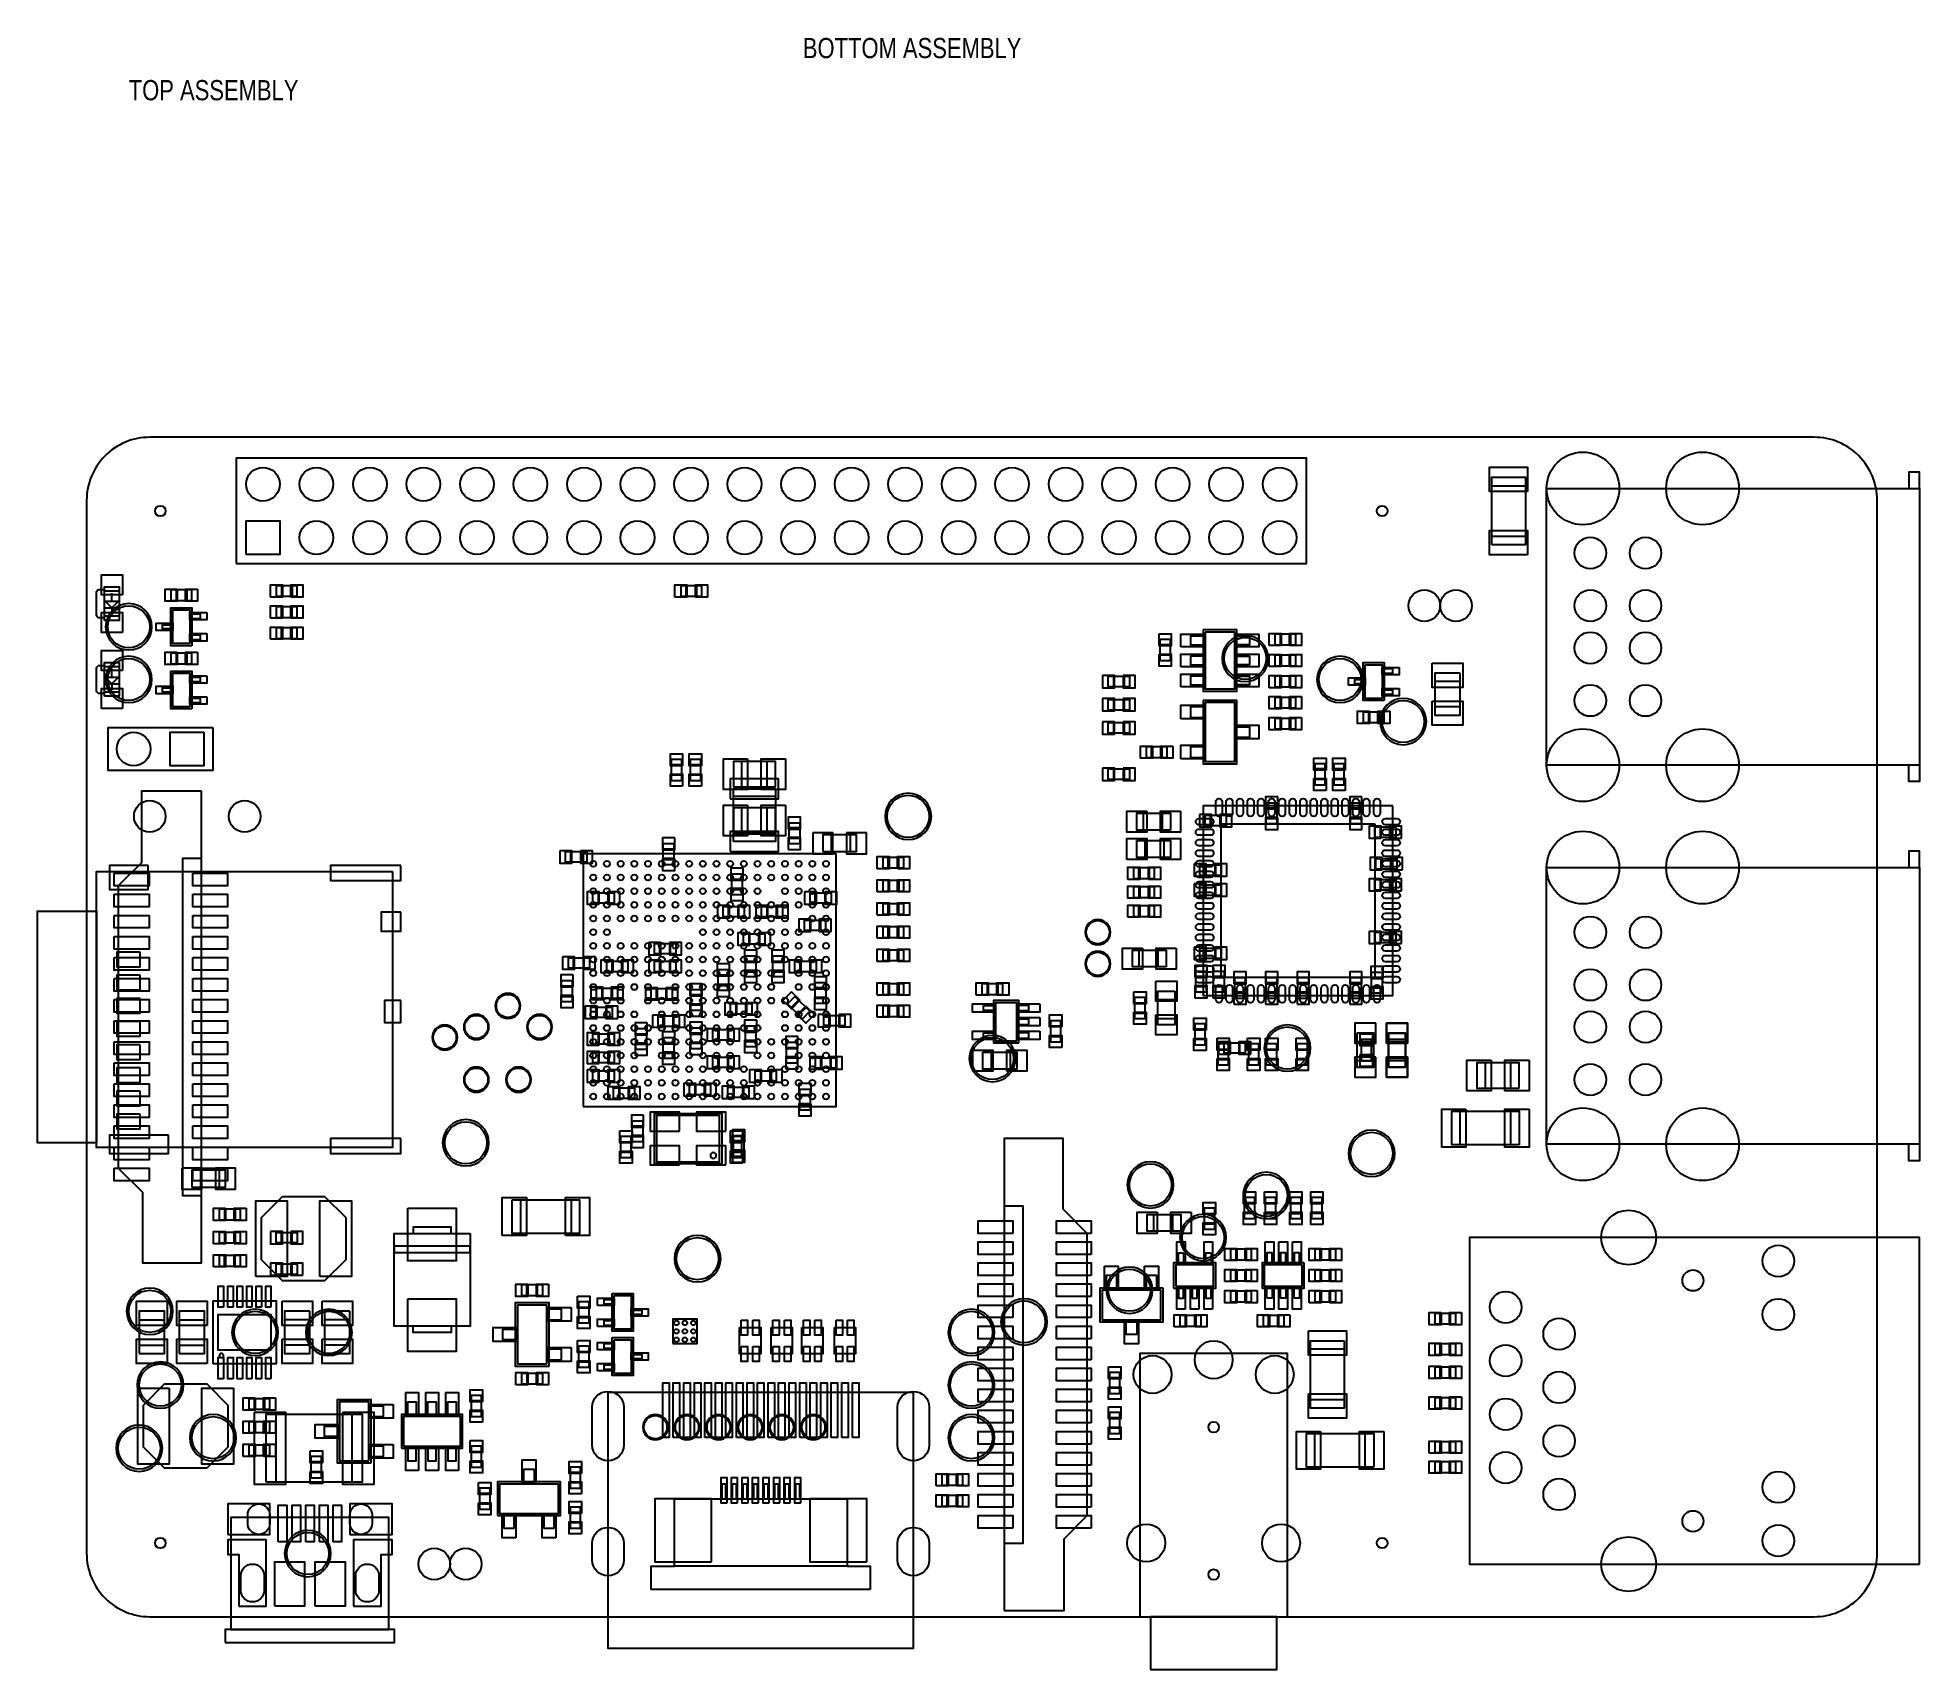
# Model space of a CAD drawing. Extents: x -2.3 to 87, y -2.5 to 75.
import ezdxf

# ---------------------------------------------------------------- set-up
doc = ezdxf.new("R2010")
doc.units = 0
for name, color, linetype in [('BOARD', 254, 'CONTINUOUS'), ('BOTTOM_COMPONENTS', 12, 'CONTINUOUS'), ('BOTTOM_PINS', 5, 'CONTINUOUS'), ('TOP_COMPONENTS', 111, 'CONTINUOUS'), ('TOP_PINS', 1, 'CONTINUOUS')]:
    doc.layers.add(name, color=color, linetype=linetype)

msp = doc.modelspace()

# ---------------------------------------------------------------- texts
at = {"layer": 'BOTTOM_COMPONENTS', "width": 0.8125}
msp.add_text('BOTTOM ASSEMBLY', height=0.96, dxfattribs=at).set_placement((34, 74))
at = {"layer": 'TOP_COMPONENTS', "width": 0.8125}
msp.add_text('TOP ASSEMBLY', height=0.96, dxfattribs=at).set_placement((2, 72))

# ---------------------------------------------------------------- linework, layer by layer
at = {"layer": 'BOARD'}
msp.add_lwpolyline([(3, 0), (82, 0, 0.414214), (85, 3), (85, 53, 0.414214), (82, 56), (3, 56, 0.414214), (0, 53), (0, 3, 0.414214)], format="xyb", close=True, dxfattribs=at)
at = {"layer": 'BOTTOM_COMPONENTS'}
for points in [[(3.1, 47, 1), (0.9, 47, 1), (3.1, 47)], [(56.1, 45.5, 1), (53.9, 45.5, 1), (56.1, 45.5)], [(3.1, 44.5, 1), (0.9, 44.5, 1), (3.1, 44.5)], [(60.6, 44.5, 1), (58.4, 44.5, 1), (60.6, 44.5)], [(63.6, 42.5, 1), (61.4, 42.5, 1), (63.6, 42.5)], [(40.1, 38, 1), (37.9, 38, 1), (40.1, 38)], [(48.6, 32.5, 1), (47.4, 32.5, 1), (48.6, 32.5)], [(48.6, 31, 1), (47.4, 31, 1), (48.6, 31)], [(20.6, 29, 1), (19.4, 29, 1), (20.6, 29)], [(19.1, 28, 1), (17.9, 28, 1), (19.1, 28)], [(22.1, 28, 1), (20.9, 28, 1), (22.1, 28)], [(17.6, 27.5, 1), (16.4, 27.5, 1), (17.6, 27.5)], [(58.1, 27, 1), (55.9, 27, 1), (58.1, 27)], [(44.1, 26.5, 1), (41.9, 26.5, 1), (44.1, 26.5)], [(19.1, 25.5, 1), (17.9, 25.5, 1), (19.1, 25.5)], [(21.1, 25.5, 1), (19.9, 25.5, 1), (21.1, 25.5)], [(19.1, 22.5, 1), (16.9, 22.5, 1), (19.1, 22.5)], [(62.1, 22, 1), (59.9, 22, 1), (62.1, 22)], [(51.6, 20.5, 1), (49.4, 20.5, 1), (51.6, 20.5)], [(57.1, 20, 1), (54.9, 20, 1), (57.1, 20)], [(54.1, 18, 1), (51.9, 18, 1), (54.1, 18)], [(30.1, 17, 1), (27.9, 17, 1), (30.1, 17)], [(50.6, 15.5, 1), (48.4, 15.5, 1), (50.6, 15.5)], [(4.1, 14.5, 1), (1.9, 14.5, 1), (4.1, 14.5)], [(9.1, 13.5, 1), (6.9, 13.5, 1), (9.1, 13.5)], [(12.6, 13.5, 1), (10.4, 13.5, 1), (12.6, 13.5)], [(43.1, 13.5, 1), (40.9, 13.5, 1), (43.1, 13.5)], [(45.6, 14, 1), (43.4, 14, 1), (45.6, 14)], [(4.6, 11, 1), (2.4, 11, 1), (4.6, 11)], [(43.1, 11, 1), (40.9, 11, 1), (43.1, 11)], [(3.6, 8, 1), (1.4, 8, 1), (3.6, 8)], [(7.1, 8.5, 1), (4.9, 8.5, 1), (7.1, 8.5)], [(27.6, 9, 1), (26.4, 9, 1), (27.6, 9)], [(29.1, 9, 1), (27.9, 9, 1), (29.1, 9)], [(30.6, 9, 1), (29.4, 9, 1), (30.6, 9)], [(32.1, 9, 1), (30.9, 9, 1), (32.1, 9)], [(33.6, 9, 1), (32.4, 9, 1), (33.6, 9)], [(35.1, 9, 1), (33.9, 9, 1), (35.1, 9)], [(43.1, 8.5, 1), (40.9, 8.5, 1), (43.1, 8.5)], [(11.6, 3, 1), (9.4, 3, 1), (11.6, 3)]]:
    msp.add_lwpolyline(points, format="xyb", dxfattribs=at)
for points in [[(48.5, 44.15), (48.5, 44.65), (49.5, 44.65), (49.5, 44.15), (48.5, 44.15)], [(48.75, 44.65), (48.75, 44.15)], [(49.25, 44.65), (49.25, 44.15)], [(48.5, 43.05), (48.5, 43.55), (49.5, 43.55), (49.5, 43.05), (48.5, 43.05)], [(48.75, 43.55), (48.75, 43.05)], [(49.25, 43.55), (49.25, 43.05)], [(48.5, 41.95), (48.5, 42.45), (49.5, 42.45), (49.5, 41.95), (48.5, 41.95)], [(48.75, 42.45), (48.75, 41.95)], [(49.25, 42.45), (49.25, 41.95)], [(48.5, 39.75), (48.5, 40.25), (49.5, 40.25), (49.5, 39.75), (48.5, 39.75)], [(48.75, 40.25), (48.75, 39.75)], [(49.25, 40.25), (49.25, 39.75)], [(30.7, 36.8), (30.7, 39.3), (32.7, 39.3), (32.7, 36.8), (30.7, 36.8)], [(32.7, 38.95), (30.7, 38.95)], [(56, 38.65), (56.5, 38.65), (56.5, 37.65), (56, 37.65), (56, 38.65)], [(60, 38.65), (60.5, 38.65), (60.5, 37.65), (60, 37.65), (60, 38.65)], [(33.85, 36.7), (33.35, 36.7), (33.35, 37.7), (33.85, 37.7), (33.85, 36.7)], [(53.1, 37.55), (53.1, 38.05), (54.1, 38.05), (54.1, 37.55), (53.1, 37.55)], [(53.35, 37.55), (53.35, 38.05)], [(53.85, 37.55), (53.85, 38.05)], [(56, 38.4), (56.5, 38.4)], [(56, 37.9), (56.5, 37.9)], [(60, 38.4), (60.5, 38.4)], [(60, 37.9), (60.5, 37.9)], [(27.375, 36.705), (27.875, 36.705), (27.875, 35.705), (27.375, 35.705), (27.375, 36.705)], [(32.7, 37.15), (30.7, 37.15)], [(33.85, 37.45), (33.35, 37.45)], [(33.85, 36.95), (33.35, 36.95)], [(34.95, 36.325), (36.55, 36.325), (36.55, 37.125), (34.95, 37.125), (34.95, 36.325)], [(35.35, 37.125), (35.35, 36.325)], [(36.25, 37.125), (36.25, 36.325)], [(62.15, 37.5), (62.15, 37), (61.15, 37), (61.15, 37.5), (62.15, 37.5)], [(61.4, 37.5), (61.4, 37)], [(61.9, 37.5), (61.9, 37)], [(22.7375, 35.825), (22.7375, 36.325), (23.7375, 36.325), (23.7375, 35.825), (22.7375, 35.825)], [(22.9875, 35.825), (22.9875, 36.325)], [(23.4875, 35.825), (23.4875, 36.325)], [(27.375, 36.455), (27.875, 36.455)], [(27.375, 35.955), (27.875, 35.955)], [(62.2, 36), (62.2, 35.5), (61.2, 35.5), (61.2, 36), (62.2, 36)], [(61.45, 35.5), (61.45, 36)], [(61.95, 35.5), (61.95, 36)], [(14.525, 35.38), (14.525, 22.28), (0.475, 22.28), (0.475, 35.38), (14.525, 35.38)], [(30.625, 35.275), (31.125, 35.275), (31.125, 34.275), (30.625, 34.275), (30.625, 35.275)], [(30.625, 35.025), (31.125, 35.025)], [(52.85, 35.2), (52.85, 35.7), (53.85, 35.7), (53.85, 35.2), (52.85, 35.2)], [(53.1, 35.2), (53.1, 35.7)], [(53.6, 35.2), (53.6, 35.7)], [(62.15, 35), (62.15, 34.5), (61.15, 34.5), (61.15, 35), (62.15, 35)], [(61.4, 35), (61.4, 34.5)], [(61.9, 35), (61.9, 34.5)], [(25.0375, 34.375), (25.0375, 33.875), (24.0375, 33.875), (24.0375, 34.375), (25.0375, 34.375)], [(24.2875, 34.375), (24.2875, 33.875)], [(24.7875, 34.375), (24.7875, 33.875)], [(30.625, 34.525), (31.125, 34.525)], [(34.34, 33.875), (34.34, 34.375), (35.34, 34.375), (35.34, 33.875), (34.34, 33.875)], [(34.59, 33.875), (34.59, 34.375)], [(35.09, 33.875), (35.09, 34.375)], [(52.85, 34.25), (52.85, 34.75), (53.85, 34.75), (53.85, 34.25), (52.85, 34.25)], [(53.1, 34.25), (53.1, 34.75)], [(53.6, 34.25), (53.6, 34.75)], [(0.475, 33.5), (0.475, 22.5), (-2.325, 22.5), (-2.325, 33.5), (0.475, 33.5)], [(30.2125, 33.225), (30.2125, 33.725), (31.2125, 33.725), (31.2125, 33.225), (30.2125, 33.225)], [(30.4625, 33.225), (30.4625, 33.725)], [(30.9625, 33.225), (30.9625, 33.725)], [(33.0325, 33.725), (33.0325, 33.225), (32.0325, 33.225), (32.0325, 33.725), (33.0325, 33.725)], [(32.2825, 33.725), (32.2825, 33.225)], [(32.7825, 33.725), (32.7825, 33.225)], [(35.08, 33.075), (35.08, 32.575), (34.08, 32.575), (34.08, 33.075), (35.08, 33.075)], [(34.33, 33.075), (34.33, 32.575)], [(34.83, 33.075), (34.83, 32.575)], [(32.1875, 32.425), (32.1875, 31.925), (31.1875, 31.925), (31.1875, 32.425), (32.1875, 32.425)], [(31.4375, 32.425), (31.4375, 31.925)], [(31.9375, 32.425), (31.9375, 31.925)], [(62.15, 32.5), (62.15, 32), (61.15, 32), (61.15, 32.5), (62.15, 32.5)], [(61.4, 32.5), (61.4, 32)], [(61.9, 32.5), (61.9, 32)], [(22.8675, 30.7875), (22.8675, 31.2875), (23.8675, 31.2875), (23.8675, 30.7875), (22.8675, 30.7875)], [(23.1175, 30.7875), (23.1175, 31.2875)], [(23.6175, 30.7875), (23.6175, 31.2875)], [(26.9625, 31.47), (26.9625, 31.97), (27.9625, 31.97), (27.9625, 31.47), (26.9625, 31.47)], [(27.2125, 31.47), (27.2125, 31.97)], [(27.7125, 31.47), (27.7125, 31.97)], [(31.275, 31.375), (31.775, 31.375), (31.775, 30.375), (31.275, 30.375), (31.275, 31.375)], [(32.575, 31.375), (33.075, 31.375), (33.075, 30.375), (32.575, 30.375), (32.575, 31.375)], [(52.85, 31.25), (52.85, 31.75), (53.85, 31.75), (53.85, 31.25), (52.85, 31.25)], [(53.1, 31.25), (53.1, 31.75)], [(53.6, 31.25), (53.6, 31.75)], [(25.6875, 31.125), (25.6875, 30.625), (24.6875, 30.625), (24.6875, 31.125), (25.6875, 31.125)], [(24.9375, 31.125), (24.9375, 30.625)], [(25.4375, 31.125), (25.4375, 30.625)], [(26.9625, 30.625), (26.9625, 31.125), (27.9625, 31.125), (27.9625, 30.625), (26.9625, 30.625)], [(27.2125, 30.625), (27.2125, 31.125)], [(27.7125, 30.625), (27.7125, 31.125)], [(29.975, 30.725), (30.475, 30.725), (30.475, 29.725), (29.975, 29.725), (29.975, 30.725)], [(29.975, 30.475), (30.475, 30.475)], [(31.275, 31.125), (31.775, 31.125)], [(31.275, 30.625), (31.775, 30.625)], [(32.575, 31.125), (33.075, 31.125)], [(32.575, 30.625), (33.075, 30.625)], [(33.625, 30.625), (33.625, 31.125), (34.625, 31.125), (34.625, 30.625), (33.625, 30.625)], [(33.875, 30.625), (33.875, 31.125)], [(34.375, 30.625), (34.375, 31.125)], [(53.15, 29.65), (52.65, 29.65), (52.65, 30.65), (53.15, 30.65), (53.15, 29.65)], [(53.15, 30.4), (52.65, 30.4)], [(54, 29.65), (53.5, 29.65), (53.5, 30.65), (54, 30.65), (54, 29.65)], [(54, 30.4), (53.5, 30.4)], [(61.5, 29.6), (61, 29.6), (61, 30.6), (61.5, 30.6), (61.5, 29.6)], [(22.55, 30.2), (23.05, 30.2), (23.05, 29.2), (22.55, 29.2), (22.55, 30.2)], [(22.55, 29.95), (23.05, 29.95)], [(25.2, 29.85), (25.2, 29.35), (24.2, 29.35), (24.2, 29.85), (25.2, 29.85)], [(24.45, 29.85), (24.45, 29.35)], [(24.95, 29.85), (24.95, 29.35)], [(26.8, 29.325), (26.8, 29.825), (27.8, 29.825), (27.8, 29.325), (26.8, 29.325)], [(27.05, 29.325), (27.05, 29.825)], [(27.55, 29.325), (27.55, 29.825)], [(29.175, 28.7825), (28.675, 28.7825), (28.675, 29.7825), (29.175, 29.7825), (29.175, 28.7825)], [(29.175, 29.5325), (28.675, 29.5325)], [(29.975, 29.975), (30.475, 29.975)], [(35.09, 29.1075), (34.59, 29.1075), (34.59, 30.1075), (35.09, 30.1075), (35.09, 29.1075)], [(35.09, 29.8575), (34.59, 29.8575)], [(53.15, 29.9), (52.65, 29.9)], [(54, 29.9), (53.5, 29.9)], [(55, 29.35), (54.5, 29.35), (54.5, 30.35), (55, 30.35), (55, 29.35)], [(55, 30.1), (54.5, 30.1)], [(55, 29.6), (54.5, 29.6)], [(56.5, 29.35), (56, 29.35), (56, 30.35), (56.5, 30.35), (56.5, 29.35)], [(56.5, 30.1), (56, 30.1)], [(56.5, 29.6), (56, 29.6)], [(58, 29.35), (57.5, 29.35), (57.5, 30.35), (58, 30.35), (58, 29.35)], [(58, 30.1), (57.5, 30.1)], [(58, 29.6), (57.5, 29.6)], [(60.5, 29.35), (60, 29.35), (60, 30.35), (60.5, 30.35), (60.5, 29.35)], [(60.5, 30.1), (60, 30.1)], [(60.5, 29.6), (60, 29.6)], [(61.5, 30.35), (61, 30.35)], [(61.5, 29.85), (61, 29.85)], [(22.55, 29.45), (23.05, 29.45)], [(24.94, 28.9475), (24.94, 28.4475), (23.94, 28.4475), (23.94, 28.9475), (24.94, 28.9475)], [(24.19, 28.4475), (24.19, 28.9475)], [(24.69, 28.4475), (24.69, 28.9475)], [(29.175, 29.0325), (28.675, 29.0325)], [(31.57, 29.11), (31.57, 28.61), (30.57, 28.61), (30.57, 29.11), (31.57, 29.11)], [(30.82, 29.11), (30.82, 28.61)], [(31.32, 29.11), (31.32, 28.61)], [(33.2697, 29.1018), (33.6232, 29.4553), (34.3303, 28.7482), (33.9768, 28.3947), (33.2697, 29.1018)], [(33.4464, 28.925), (33.8, 29.2786)], [(33.8, 28.5714), (34.1536, 28.925)], [(35.09, 29.3575), (34.59, 29.3575)], [(26.075, 27.93), (26.575, 27.93), (26.575, 26.93), (26.075, 26.93), (26.075, 27.93)], [(27.125, 28.025), (27.125, 28.525), (28.125, 28.525), (28.125, 28.025), (27.125, 28.025)], [(27.375, 28.025), (27.375, 28.525)], [(27.875, 28.025), (27.875, 28.525)], [(29.175, 26.9625), (28.675, 26.9625), (28.675, 27.9625), (29.175, 27.9625), (29.175, 26.9625)], [(29.175, 27.7125), (28.675, 27.7125)], [(29.725, 27.375), (29.725, 27.875), (30.725, 27.875), (30.725, 27.375), (29.725, 27.375)], [(29.975, 27.375), (29.975, 27.875)], [(30.475, 27.375), (30.475, 27.875)], [(31.275, 28.06), (31.775, 28.06), (31.775, 27.06), (31.275, 27.06), (31.275, 28.06)], [(31.275, 27.81), (31.775, 27.81)], [(35, 28.05), (35, 28.55), (36, 28.55), (36, 28.05), (35, 28.05)], [(35.25, 28.05), (35.25, 28.55)], [(35.75, 28.05), (35.75, 28.55)], [(60.3, 27.7), (60.3, 26.1), (61.1, 26.1), (61.1, 27.7), (60.3, 27.7)], [(61.8, 27.7), (61.8, 26.1), (62.6, 26.1), (62.6, 27.7), (61.8, 27.7)], [(25.0375, 27.68), (25.0375, 27.18), (24.0375, 27.18), (24.0375, 27.68), (25.0375, 27.68)], [(25.0375, 26.8025), (25.0375, 26.3025), (24.0375, 26.3025), (24.0375, 26.8025), (25.0375, 26.8025)], [(24.2875, 27.68), (24.2875, 27.18)], [(24.2875, 26.8025), (24.2875, 26.3025)], [(24.7875, 27.68), (24.7875, 27.18)], [(24.7875, 26.8025), (24.7875, 26.3025)], [(26.075, 27.68), (26.575, 27.68)], [(26.075, 27.18), (26.575, 27.18)], [(27.375, 27.5075), (27.875, 27.5075), (27.875, 26.5075), (27.375, 26.5075), (27.375, 27.5075)], [(27.375, 27.2575), (27.875, 27.2575)], [(29.175, 27.2125), (28.675, 27.2125)], [(31.275, 27.31), (31.775, 27.31)], [(33.725, 26.28), (33.225, 26.28), (33.225, 27.28), (33.725, 27.28), (33.725, 26.28)], [(33.225, 27.03), (33.725, 27.03)], [(55, 27.25), (55, 26.75), (54, 26.75), (54, 27.25), (55, 27.25)], [(54.25, 26.75), (54.25, 27.25)], [(54.75, 26.75), (54.75, 27.25)], [(61.1, 27.3), (60.3, 27.3)], [(62.6, 27.3), (61.8, 27.3)], [(25.0375, 25.925), (25.0375, 25.425), (24.0375, 25.425), (24.0375, 25.925), (25.0375, 25.925)], [(24.2875, 25.925), (24.2875, 25.425)], [(24.7875, 25.925), (24.7875, 25.425)], [(27.375, 26.7575), (27.875, 26.7575)], [(29.725, 26.075), (29.725, 26.575), (30.725, 26.575), (30.725, 26.075), (29.725, 26.075)], [(29.975, 26.075), (29.975, 26.575)], [(30.475, 26.075), (30.475, 26.575)], [(32.74, 25.925), (32.74, 25.425), (31.74, 25.425), (31.74, 25.925), (32.74, 25.925)], [(31.99, 25.925), (31.99, 25.425)], [(32.49, 25.925), (32.49, 25.425)], [(33.225, 26.53), (33.725, 26.53)], [(34.6, 26.0425), (34.6, 26.5425), (35.6, 26.5425), (35.6, 26.0425), (34.6, 26.0425)], [(34.85, 26.0425), (34.85, 26.5425)], [(35.35, 26.0425), (35.35, 26.5425)], [(61.1, 26.4), (60.3, 26.4)], [(62.6, 26.4), (61.8, 26.4)], [(26.0125, 25.1125), (26.0125, 24.6125), (25.0125, 24.6125), (25.0125, 25.1125), (26.0125, 25.1125)], [(25.2625, 25.1125), (25.2625, 24.6125)], [(25.7625, 25.1125), (25.7625, 24.6125)], [(29.62, 25.275), (29.62, 24.775), (28.62, 24.775), (28.62, 25.275), (29.62, 25.275)], [(28.87, 25.275), (28.87, 24.775)], [(29.37, 25.275), (29.37, 24.775)], [(31.44, 25.145), (31.44, 24.645), (30.44, 24.645), (30.44, 25.145), (31.44, 25.145)], [(30.69, 25.145), (30.69, 24.645)], [(31.19, 25.145), (31.19, 24.645)], [(33.85, 25.05), (34.35, 25.05), (34.35, 24.05), (33.85, 24.05), (33.85, 25.05)], [(33.85, 24.8), (34.35, 24.8)], [(33.85, 24.3), (34.35, 24.3)], [(25.9, 23.55), (26.4, 23.55), (26.4, 22.55), (25.9, 22.55), (25.9, 23.55)], [(25.9, 23.3), (26.4, 23.3)], [(30.15, 23.9), (30.15, 21.5), (26.95, 21.5), (26.95, 23.9), (30.15, 23.9), (30.15, 23.8)], [(30.05, 23.8), (27.05, 23.8), (27.05, 21.6), (30.05, 21.6), (30.05, 23.8)], [(25.9, 22.8), (26.4, 22.8)], [(31.2, 21.85), (30.7, 21.85), (30.7, 22.85), (31.2, 22.85), (31.2, 21.85)], [(31.2, 22.6), (30.7, 22.6)], [(31.2, 22.1), (30.7, 22.1)], [(5, 20.4), (6.6, 20.4), (6.6, 21.2), (5, 21.2), (5, 20.4)], [(5.4, 21.2), (5.4, 20.4)], [(6.3, 21.2), (6.3, 20.4)], [(9, 17.75), (9, 18.25), (10, 18.25), (10, 17.75), (9, 17.75)], [(9.25, 17.75), (9.25, 18.25)], [(9.75, 17.75), (9.75, 18.25)], [(10, 16.75), (10, 16.25), (9, 16.25), (9, 16.75), (10, 16.75)], [(9.25, 16.25), (9.25, 16.75)], [(9.75, 16.25), (9.75, 16.75)], [(8.5, 6.4), (13.1, 6.4), (13.1, 9.6), (8.5, 9.6), (8.5, 6.4)], [(9, 6.4), (9, 9.6)], [(12.6, 6.4), (12.6, 9.6)], [(30.35, 5.6), (30.35, 6.3), (30.15, 6.3), (30.15, 5.6)], [(30.85, 5.6), (30.85, 6.3), (30.65, 6.3), (30.65, 5.6)], [(31.35, 5.6), (31.35, 6.3), (31.15, 6.3), (31.15, 5.6)], [(31.85, 5.6), (31.85, 6.3), (31.65, 6.3), (31.65, 5.6)], [(32.35, 5.6), (32.35, 6.3), (32.15, 6.3), (32.15, 5.6)], [(32.85, 5.6), (32.85, 6.3), (32.65, 6.3), (32.65, 5.6)], [(33.35, 5.6), (33.35, 6.3), (33.15, 6.3), (33.15, 5.6)], [(33.85, 5.6), (33.85, 6.3), (33.65, 6.3), (33.65, 5.6)], [(37.2, 1.3), (26.8, 1.3), (26.8, 2.4), (27.9, 2.4), (27.9, 5.6), (36.1, 5.6), (36.1, 2.4), (37.2, 2.4), (37.2, 1.3)], [(36.1, 2.4), (27.9, 2.4)]]:
    msp.add_lwpolyline(points, dxfattribs=at)
msp.add_lwpolyline([(29.8914, 21.9, 1), (29.6086, 21.9, 1)], format="xyb", close=True, dxfattribs=at)
at = {"layer": 'BOTTOM_PINS'}
for points in [[(7.57, 50.43), (7.57, 52.03), (9.17, 52.03), (9.17, 50.43)], [(48.23, 44.69), (48.23, 44.11), (48.8, 44.11), (48.8, 44.69)], [(49.2, 44.69), (49.2, 44.11), (49.77, 44.11), (49.77, 44.69)], [(48.23, 43.59), (48.23, 43.01), (48.8, 43.01), (48.8, 43.59)], [(49.2, 43.59), (49.2, 43.01), (49.77, 43.01), (49.77, 43.59)], [(5.57, 42), (5.57, 40.4), (3.97, 40.4), (3.97, 42)], [(48.23, 42.49), (48.23, 41.91), (48.8, 41.91), (48.8, 42.49)], [(49.2, 42.49), (49.2, 41.91), (49.77, 41.91), (49.77, 42.49)], [(48.23, 40.29), (48.23, 39.71), (48.8, 39.71), (48.8, 40.29)], [(49.2, 40.29), (49.2, 39.71), (49.77, 39.71), (49.77, 40.29)], [(30.55, 38.825), (32.85, 38.825), (32.85, 39.775), (30.55, 39.775)], [(56.54, 38.92), (55.96, 38.92), (55.96, 38.35), (56.54, 38.35)], [(60.54, 38.92), (59.96, 38.92), (59.96, 38.35), (60.54, 38.35)], [(33.31, 37.4), (33.89, 37.4), (33.89, 37.97), (33.31, 37.97)], [(52.83, 38.09), (52.83, 37.51), (53.4, 37.51), (53.4, 38.09)], [(53.8, 38.09), (53.8, 37.51), (54.37, 37.51), (54.37, 38.09)], [(56.54, 37.95), (55.96, 37.95), (55.96, 37.38), (56.54, 37.38)], [(60.54, 37.95), (59.96, 37.95), (59.96, 37.38), (60.54, 37.38)], [(61.45, 36.96), (61.45, 37.54), (60.88, 37.54), (60.88, 36.96)], [(62.42, 36.96), (62.42, 37.54), (61.85, 37.54), (61.85, 36.96)], [(27.915, 36.975), (27.335, 36.975), (27.335, 36.405), (27.915, 36.405)], [(30.55, 36.325), (32.85, 36.325), (32.85, 37.275), (30.55, 37.275)], [(33.31, 36.43), (33.89, 36.43), (33.89, 37), (33.31, 37)], [(34.475, 37.225), (34.475, 36.225), (35.425, 36.225), (35.425, 37.225)], [(36.075, 37.225), (36.075, 36.225), (37.025, 36.225), (37.025, 37.225)], [(22.4675, 36.365), (22.4675, 35.785), (23.0375, 35.785), (23.0375, 36.365)], [(23.4375, 36.365), (23.4375, 35.785), (24.0075, 35.785), (24.0075, 36.365)], [(27.915, 36.005), (27.335, 36.005), (27.335, 35.435), (27.915, 35.435)], [(52.58, 35.74), (52.58, 35.16), (53.15, 35.16), (53.15, 35.74)], [(53.55, 35.74), (53.55, 35.16), (54.12, 35.16), (54.12, 35.74)], [(61.5, 35.46), (61.5, 36.04), (60.93, 36.04), (60.93, 35.46)], [(62.47, 35.46), (62.47, 36.04), (61.9, 36.04), (61.9, 35.46)], [(2.915, 35.66), (1.085, 35.66), (1.085, 34.52), (2.915, 34.52)], [(14.915, 35.66), (11.585, 35.66), (11.585, 34.96), (14.915, 34.96)], [(31.165, 35.545), (30.585, 35.545), (30.585, 34.975), (31.165, 34.975)], [(61.45, 34.46), (61.45, 35.04), (60.88, 35.04), (60.88, 34.46)], [(62.42, 34.46), (62.42, 35.04), (61.85, 35.04), (61.85, 34.46)], [(24.3375, 33.835), (24.3375, 34.415), (23.7675, 34.415), (23.7675, 33.835)], [(25.3075, 33.835), (25.3075, 34.415), (24.7375, 34.415), (24.7375, 33.835)], [(31.165, 34.575), (30.585, 34.575), (30.585, 34.005), (31.165, 34.005)], [(34.07, 34.415), (34.07, 33.835), (34.64, 33.835), (34.64, 34.415)], [(35.04, 34.415), (35.04, 33.835), (35.61, 33.835), (35.61, 34.415)], [(52.58, 34.79), (52.58, 34.21), (53.15, 34.21), (53.15, 34.79)], [(53.55, 34.79), (53.55, 34.21), (54.12, 34.21), (54.12, 34.79)], [(14.915, 33.45), (13.985, 33.45), (13.985, 32.55), (14.915, 32.55)], [(29.9425, 33.765), (29.9425, 33.185), (30.5125, 33.185), (30.5125, 33.765)], [(30.9125, 33.765), (30.9125, 33.185), (31.4825, 33.185), (31.4825, 33.765)], [(32.3325, 33.185), (32.3325, 33.765), (31.7625, 33.765), (31.7625, 33.185)], [(33.3025, 33.185), (33.3025, 33.765), (32.7325, 33.765), (32.7325, 33.185)], [(34.38, 32.535), (34.38, 33.115), (33.81, 33.115), (33.81, 32.535)], [(35.35, 32.535), (35.35, 33.115), (34.78, 33.115), (34.78, 32.535)], [(31.4875, 31.885), (31.4875, 32.465), (30.9175, 32.465), (30.9175, 31.885)], [(32.4575, 31.885), (32.4575, 32.465), (31.8875, 32.465), (31.8875, 31.885)], [(61.45, 31.96), (61.45, 32.54), (60.88, 32.54), (60.88, 31.96)], [(62.42, 31.96), (62.42, 32.54), (61.85, 32.54), (61.85, 31.96)], [(2.535, 31.56), (1.435, 31.56), (1.435, 30.86), (2.535, 30.86)], [(22.5975, 31.3275), (22.5975, 30.7475), (23.1675, 30.7475), (23.1675, 31.3275)], [(23.5675, 31.3275), (23.5675, 30.7475), (24.1375, 30.7475), (24.1375, 31.3275)], [(26.6925, 32.01), (26.6925, 31.43), (27.2625, 31.43), (27.2625, 32.01)], [(27.6625, 32.01), (27.6625, 31.43), (28.2325, 31.43), (28.2325, 32.01)], [(31.815, 31.645), (31.235, 31.645), (31.235, 31.075), (31.815, 31.075)], [(33.115, 31.645), (32.535, 31.645), (32.535, 31.075), (33.115, 31.075)], [(52.58, 31.79), (52.58, 31.21), (53.15, 31.21), (53.15, 31.79)], [(53.55, 31.79), (53.55, 31.21), (54.12, 31.21), (54.12, 31.79)], [(2.535, 30.46), (1.435, 30.46), (1.435, 29.76), (2.535, 29.76)], [(23.09, 30.47), (22.51, 30.47), (22.51, 29.9), (23.09, 29.9)], [(24.9875, 30.585), (24.9875, 31.165), (24.4175, 31.165), (24.4175, 30.585)], [(25.9575, 30.585), (25.9575, 31.165), (25.3875, 31.165), (25.3875, 30.585)], [(26.6925, 31.165), (26.6925, 30.585), (27.2625, 30.585), (27.2625, 31.165)], [(27.6625, 31.165), (27.6625, 30.585), (28.2325, 30.585), (28.2325, 31.165)], [(30.515, 30.995), (29.935, 30.995), (29.935, 30.425), (30.515, 30.425)], [(31.815, 30.675), (31.235, 30.675), (31.235, 30.105), (31.815, 30.105)], [(33.115, 30.675), (32.535, 30.675), (32.535, 30.105), (33.115, 30.105)], [(33.355, 31.165), (33.355, 30.585), (33.925, 30.585), (33.925, 31.165)], [(34.325, 31.165), (34.325, 30.585), (34.895, 30.585), (34.895, 31.165)], [(34.55, 29.8075), (35.13, 29.8075), (35.13, 30.3775), (34.55, 30.3775)], [(52.61, 30.35), (53.19, 30.35), (53.19, 30.92), (52.61, 30.92)], [(53.46, 30.35), (54.04, 30.35), (54.04, 30.92), (53.46, 30.92)], [(54.46, 30.05), (55.04, 30.05), (55.04, 30.62), (54.46, 30.62)], [(55.96, 30.05), (56.54, 30.05), (56.54, 30.62), (55.96, 30.62)], [(57.46, 30.05), (58.04, 30.05), (58.04, 30.62), (57.46, 30.62)], [(59.96, 30.05), (60.54, 30.05), (60.54, 30.62), (59.96, 30.62)], [(60.96, 30.3), (61.54, 30.3), (61.54, 30.87), (60.96, 30.87)], [(23.09, 29.5), (22.51, 29.5), (22.51, 28.93), (23.09, 28.93)], [(24.5, 29.31), (24.5, 29.89), (23.93, 29.89), (23.93, 29.31)], [(25.47, 29.31), (25.47, 29.89), (24.9, 29.89), (24.9, 29.31)], [(26.53, 29.865), (26.53, 29.285), (27.1, 29.285), (27.1, 29.865)], [(27.5, 29.865), (27.5, 29.285), (28.07, 29.285), (28.07, 29.865)], [(28.635, 29.4825), (29.215, 29.4825), (29.215, 30.0525), (28.635, 30.0525)], [(30.515, 30.025), (29.935, 30.025), (29.935, 29.455), (30.515, 29.455)], [(33.4606, 29.6745), (33.0505, 29.2644), (33.4536, 28.8613), (33.8637, 29.2714)], [(52.61, 29.38), (53.19, 29.38), (53.19, 29.95), (52.61, 29.95)], [(53.46, 29.38), (54.04, 29.38), (54.04, 29.95), (53.46, 29.95)], [(54.46, 29.08), (55.04, 29.08), (55.04, 29.65), (54.46, 29.65)], [(55.96, 29.08), (56.54, 29.08), (56.54, 29.65), (55.96, 29.65)], [(57.46, 29.08), (58.04, 29.08), (58.04, 29.65), (57.46, 29.65)], [(59.96, 29.08), (60.54, 29.08), (60.54, 29.65), (59.96, 29.65)], [(60.96, 29.33), (61.54, 29.33), (61.54, 29.9), (60.96, 29.9)], [(2.535, 29.36), (1.435, 29.36), (1.435, 28.66), (2.535, 28.66)], [(14.915, 29.26), (14.135, 29.26), (14.135, 28.21), (14.915, 28.21)], [(24.24, 28.4075), (24.24, 28.9875), (23.67, 28.9875), (23.67, 28.4075)], [(25.21, 28.4075), (25.21, 28.9875), (24.64, 28.9875), (24.64, 28.4075)], [(28.635, 28.5125), (29.215, 28.5125), (29.215, 29.0825), (28.635, 29.0825)], [(30.87, 28.57), (30.87, 29.15), (30.3, 29.15), (30.3, 28.57)], [(31.84, 28.57), (31.84, 29.15), (31.27, 29.15), (31.27, 28.57)], [(34.1464, 28.9887), (33.7363, 28.5786), (34.1394, 28.1755), (34.5495, 28.5856)], [(34.55, 28.8375), (35.13, 28.8375), (35.13, 29.4075), (34.55, 29.4075)], [(34.73, 28.59), (34.73, 28.01), (35.3, 28.01), (35.3, 28.59)], [(35.7, 28.59), (35.7, 28.01), (36.27, 28.01), (36.27, 28.59)], [(2.535, 28.26), (1.435, 28.26), (1.435, 27.56), (2.535, 27.56)], [(24.3375, 27.14), (24.3375, 27.72), (23.7675, 27.72), (23.7675, 27.14)], [(25.3075, 27.14), (25.3075, 27.72), (24.7375, 27.72), (24.7375, 27.14)], [(26.615, 28.2), (26.035, 28.2), (26.035, 27.63), (26.615, 27.63)], [(26.855, 28.565), (26.855, 27.985), (27.425, 27.985), (27.425, 28.565)], [(27.915, 27.7775), (27.335, 27.7775), (27.335, 27.2075), (27.915, 27.2075)], [(27.825, 28.565), (27.825, 27.985), (28.395, 27.985), (28.395, 28.565)], [(28.635, 27.6625), (29.215, 27.6625), (29.215, 28.2325), (28.635, 28.2325)], [(29.455, 27.915), (29.455, 27.335), (30.025, 27.335), (30.025, 27.915)], [(30.425, 27.915), (30.425, 27.335), (30.995, 27.335), (30.995, 27.915)], [(31.815, 28.33), (31.235, 28.33), (31.235, 27.76), (31.815, 27.76)], [(61.2, 28.175), (60.2, 28.175), (60.2, 27.225), (61.2, 27.225)], [(62.7, 28.175), (61.7, 28.175), (61.7, 27.225), (62.7, 27.225)], [(2.535, 27.16), (1.435, 27.16), (1.435, 26.46), (2.535, 26.46)], [(24.3375, 26.2625), (24.3375, 26.8425), (23.7675, 26.8425), (23.7675, 26.2625)], [(25.3075, 26.2625), (25.3075, 26.8425), (24.7375, 26.8425), (24.7375, 26.2625)], [(26.615, 27.23), (26.035, 27.23), (26.035, 26.66), (26.615, 26.66)], [(27.915, 26.8075), (27.335, 26.8075), (27.335, 26.2375), (27.915, 26.2375)], [(28.635, 26.6925), (29.215, 26.6925), (29.215, 27.2625), (28.635, 27.2625)], [(31.815, 27.36), (31.235, 27.36), (31.235, 26.79), (31.815, 26.79)], [(33.185, 26.98), (33.765, 26.98), (33.765, 27.55), (33.185, 27.55)], [(54.3, 26.71), (54.3, 27.29), (53.73, 27.29), (53.73, 26.71)], [(55.27, 26.71), (55.27, 27.29), (54.7, 27.29), (54.7, 26.71)], [(2.535, 26.06), (1.435, 26.06), (1.435, 25.36), (2.535, 25.36)], [(24.3375, 25.385), (24.3375, 25.965), (23.7675, 25.965), (23.7675, 25.385)], [(25.3075, 25.385), (25.3075, 25.965), (24.7375, 25.965), (24.7375, 25.385)], [(29.455, 26.615), (29.455, 26.035), (30.025, 26.035), (30.025, 26.615)], [(30.425, 26.615), (30.425, 26.035), (30.995, 26.035), (30.995, 26.615)], [(32.04, 25.385), (32.04, 25.965), (31.47, 25.965), (31.47, 25.385)], [(33.01, 25.385), (33.01, 25.965), (32.44, 25.965), (32.44, 25.385)], [(33.185, 26.01), (33.765, 26.01), (33.765, 26.58), (33.185, 26.58)], [(34.33, 26.5825), (34.33, 26.0025), (34.9, 26.0025), (34.9, 26.5825)], [(35.3, 26.5825), (35.3, 26.0025), (35.87, 26.0025), (35.87, 26.5825)], [(61.2, 26.575), (60.2, 26.575), (60.2, 25.625), (61.2, 25.625)], [(62.7, 26.575), (61.7, 26.575), (61.7, 25.625), (62.7, 25.625)], [(25.3125, 24.5725), (25.3125, 25.1525), (24.7425, 25.1525), (24.7425, 24.5725)], [(26.2825, 24.5725), (26.2825, 25.1525), (25.7125, 25.1525), (25.7125, 24.5725)], [(28.92, 24.735), (28.92, 25.315), (28.35, 25.315), (28.35, 24.735)], [(29.89, 24.735), (29.89, 25.315), (29.32, 25.315), (29.32, 24.735)], [(30.74, 24.605), (30.74, 25.185), (30.17, 25.185), (30.17, 24.605)], [(31.71, 24.605), (31.71, 25.185), (31.14, 25.185), (31.14, 24.605)], [(34.39, 25.32), (33.81, 25.32), (33.81, 24.75), (34.39, 24.75)], [(2.535, 24.96), (1.435, 24.96), (1.435, 24.26), (2.535, 24.26)], [(34.39, 24.35), (33.81, 24.35), (33.81, 23.78), (34.39, 23.78)], [(2.535, 23.86), (1.435, 23.86), (1.435, 23.16), (2.535, 23.16)], [(26.44, 23.82), (25.86, 23.82), (25.86, 23.25), (26.44, 23.25)], [(28.15, 23.05), (28.15, 23.95), (26.75, 23.95), (26.75, 23.05)], [(30.35, 23.05), (30.35, 23.95), (28.95, 23.95), (28.95, 23.05)], [(3.885, 22.86), (1.085, 22.86), (1.085, 22), (3.885, 22)], [(14.915, 22.7), (11.585, 22.7), (11.585, 22), (14.915, 22)], [(26.44, 22.85), (25.86, 22.85), (25.86, 22.28), (26.44, 22.28)], [(28.15, 21.45), (28.15, 22.35), (26.75, 22.35), (26.75, 21.45)], [(30.35, 21.45), (30.35, 22.35), (28.95, 22.35), (28.95, 21.45)], [(30.66, 22.55), (31.24, 22.55), (31.24, 23.12), (30.66, 23.12)], [(30.66, 21.58), (31.24, 21.58), (31.24, 22.15), (30.66, 22.15)], [(4.525, 21.3), (4.525, 20.3), (5.475, 20.3), (5.475, 21.3)], [(6.125, 21.3), (6.125, 20.3), (7.075, 20.3), (7.075, 21.3)], [(8.73, 18.29), (8.73, 17.71), (9.3, 17.71), (9.3, 18.29)], [(9.7, 18.29), (9.7, 17.71), (10.27, 17.71), (10.27, 18.29)], [(9.3, 16.21), (9.3, 16.79), (8.73, 16.79), (8.73, 16.21)], [(10.27, 16.21), (10.27, 16.79), (9.7, 16.79), (9.7, 16.21)], [(7.95, 9.7), (7.95, 6.3), (9.45, 6.3), (9.45, 9.7)], [(12.15, 9.7), (12.15, 6.3), (13.65, 6.3), (13.65, 9.7)], [(30.4, 5.4), (30.4, 6.6), (30.1, 6.6), (30.1, 5.4)], [(30.9, 5.4), (30.9, 6.6), (30.6, 6.6), (30.6, 5.4)], [(31.4, 5.4), (31.4, 6.6), (31.1, 6.6), (31.1, 5.4)], [(31.9, 5.4), (31.9, 6.6), (31.6, 6.6), (31.6, 5.4)], [(32.4, 5.4), (32.4, 6.6), (32.1, 6.6), (32.1, 5.4)], [(32.9, 5.4), (32.9, 6.6), (32.6, 6.6), (32.6, 5.4)], [(33.4, 5.4), (33.4, 6.6), (33.1, 6.6), (33.1, 5.4)], [(33.9, 5.4), (33.9, 6.6), (33.6, 6.6), (33.6, 5.4)], [(29.67, 2.6), (29.67, 5.6), (26.97, 5.6), (26.97, 2.6)], [(37.03, 2.6), (37.03, 5.6), (34.33, 5.6), (34.33, 2.6)]]:
    msp.add_lwpolyline(points, close=True, dxfattribs=at)
for points in [[(25.5, 9.95), (25.5, 8.15, -1), (24, 8.15), (24, 9.95, -1)], [(40, 9.95), (40, 8.15, -1), (38.5, 8.15), (38.5, 9.95, -1)], [(8.7, 4.83), (8.7, 4.43, -1), (7.65, 4.43), (7.65, 4.83, -1)], [(13.55, 4.83), (13.55, 4.43, -1), (12.5, 4.43), (12.5, 4.83, -1)], [(25.5, 3.49), (25.5, 2.69, -1), (24, 2.69), (24, 3.49, -1)], [(40, 3.49), (40, 2.69, -1), (38.5, 2.69), (38.5, 3.49, -1)], [(8.425, 1.95), (8.425, 1.25, -1), (7.325, 1.25), (7.325, 1.95, -1)], [(13.875, 1.95), (13.875, 1.25, -1), (12.775, 1.25), (12.775, 1.95, -1)]]:
    msp.add_lwpolyline(points, format="xyb", close=True, dxfattribs=at)
for centre, radius in [((8.37, 53.77), 0.8), ((10.91, 53.77), 0.8), ((13.45, 53.77), 0.8), ((15.99, 53.77), 0.8), ((18.53, 53.77), 0.8), ((21.07, 53.77), 0.8), ((23.61, 53.77), 0.8), ((26.15, 53.77), 0.8), ((28.69, 53.77), 0.8), ((31.23, 53.77), 0.8), ((33.77, 53.77), 0.8), ((36.31, 53.77), 0.8), ((38.85, 53.77), 0.8), ((41.39, 53.77), 0.8), ((43.93, 53.77), 0.8), ((46.47, 53.77), 0.8), ((49.01, 53.77), 0.8), ((51.55, 53.77), 0.8), ((54.09, 53.77), 0.8), ((56.63, 53.77), 0.8), ((71.03, 53.57), 1.725), ((76.71, 53.57), 1.725), ((3.5, 52.5), 0.25), ((61.5, 52.5), 0.25), ((10.91, 51.23), 0.8), ((13.45, 51.23), 0.8), ((15.99, 51.23), 0.8), ((18.53, 51.23), 0.8), ((21.07, 51.23), 0.8), ((23.61, 51.23), 0.8), ((26.15, 51.23), 0.8), ((28.69, 51.23), 0.8), ((31.23, 51.23), 0.8), ((33.77, 51.23), 0.8), ((36.31, 51.23), 0.8), ((38.85, 51.23), 0.8), ((41.39, 51.23), 0.8), ((43.93, 51.23), 0.8), ((46.47, 51.23), 0.8), ((49.01, 51.23), 0.8), ((51.55, 51.23), 0.8), ((54.09, 51.23), 0.8), ((56.63, 51.23), 0.8), ((71.38, 50.5), 0.75), ((74, 50.5), 0.75), ((65, 48), 0.75), ((71.38, 48), 0.75), ((74, 48), 0.75), ((2, 47), 1), ((55, 45.5), 1), ((71.38, 46), 0.75), ((74, 46), 0.75), ((2, 44.5), 1), ((59.5, 44.5), 1), ((71.38, 43.5), 0.75), ((74, 43.5), 0.75), ((62.5, 42.5), 1), ((2.23, 41.2), 0.8), ((71.03, 40.43), 1.725), ((76.71, 40.43), 1.725), ((3, 38), 0.75), ((39, 38), 1), ((71.03, 35.57), 1.725), ((76.71, 35.57), 1.725), ((71.38, 32.5), 0.75), ((74, 32.5), 0.75), ((48, 32.5), 0.55), ((48, 31), 0.55), ((71.38, 30), 0.75), ((74, 30), 0.75), ((20, 29), 0.55), ((71.38, 28), 0.75), ((74, 28), 0.75), ((17, 27.5), 0.55), ((18.5, 28), 0.55), ((21.5, 28), 0.55), ((57, 27), 1), ((43, 26.5), 1), ((18.5, 25.5), 0.55), ((20.5, 25.5), 0.55), ((71.38, 25.5), 0.75), ((74, 25.5), 0.75), ((71.03, 22.43), 1.725), ((76.71, 22.43), 1.725), ((18, 22.5), 1), ((61, 22), 1), ((50.5, 20.5), 1), ((56, 20), 1), ((53, 18), 1), ((73.2, 18.005), 1.3), ((29, 17), 1), ((80.31, 16.89), 0.75), ((49.5, 15.5), 1), ((76.25, 15.965), 0.5), ((3, 14.5), 1), ((67.36, 14.695), 0.75), ((8, 13.5), 1), ((11.5, 13.5), 1), ((42, 13.5), 1), ((44.5, 14), 1), ((80.31, 14.35), 0.75), ((69.9, 13.425), 0.75), ((53.5, 12.2), 0.9), ((67.36, 12.155), 0.75), ((3.5, 11), 1), ((42, 11), 1), ((50.6, 11.5), 0.9), ((56.4, 11.5), 0.9), ((69.9, 10.885), 0.75), ((67.36, 9.615), 0.75), ((2.5, 8), 1), ((6, 8.5), 1), ((27, 9), 0.55), ((28.5, 9), 0.55), ((30, 9), 0.55), ((31.5, 9), 0.55), ((33, 9), 0.55), ((34.5, 9), 0.55), ((42, 8.5), 1), ((53.5, 9), 0.25), ((69.9, 8.345), 0.75), ((67.36, 7.075), 0.75), ((69.9, 5.805), 0.75), ((80.31, 6.15), 0.75), ((76.25, 4.535), 0.5), ((3.5, 3.5), 0.25), ((10.5, 3), 1), ((50.3, 3.5), 0.9), ((56.7, 3.5), 0.9), ((61.5, 3.5), 0.25), ((73.2, 2.495), 1.3), ((80.31, 3.61), 0.75), ((16.5, 2.5), 0.75), ((53.5, 2), 0.25)]:
    msp.add_circle(centre, radius, dxfattribs=at)
at = {"layer": 'TOP_COMPONENTS'}
for points in [[(7.1, 50), (57.9, 50), (57.9, 55), (7.1, 55), (7.1, 50)], [(66.7, 50.9), (66.7, 54.1), (68.3, 54.1), (68.3, 50.9), (66.7, 50.9)], [(66.7, 53.7), (68.3, 53.7)], [(87, 53.57), (87, 54.35), (86.5, 54.35), (86.5, 53.57)], [(87, 40.43), (69.3, 40.43), (69.3, 53.57), (87, 53.57), (87, 39.65), (86.5, 39.65), (86.5, 40.43)], [(66.7, 51.3), (68.3, 51.3)], [(0.85, 48.75), (0.55, 48.75), (0.45, 48.65), (0.45, 47.55), (0.55, 47.45), (0.85, 47.45)], [(0.85, 47.3), (0.85, 48.9), (1.55, 48.9), (1.55, 47.3), (0.85, 47.3)], [(1.55, 48.7), (0.85, 48.7)], [(1.2, 48.2), (1.2, 48.6)], [(5, 48.25), (5, 48.75), (4, 48.75), (4, 48.25), (5, 48.25)], [(4.25, 48.75), (4.25, 48.25)], [(4.75, 48.75), (4.75, 48.25)], [(9, 48.95), (9, 48.45), (10, 48.45), (10, 48.95), (9, 48.95)], [(9.25, 48.95), (9.25, 48.45)], [(9.75, 48.95), (9.75, 48.45)], [(28.2, 48.95), (28.2, 48.45), (29.2, 48.45), (29.2, 48.95), (28.2, 48.95)], [(28.45, 48.95), (28.45, 48.45)], [(28.95, 48.95), (28.95, 48.45)], [(1.55, 47.5), (0.85, 47.5)], [(1.2, 47.9), (1.5, 48.2), (0.9, 48.2), (1.2, 47.9), (1.2, 47.6)], [(0.9, 47.9), (1.5, 47.9)], [(5, 46.1), (4, 46.1), (4, 47.9), (5, 47.9), (5, 46.1)], [(4.9, 46.2), (4.1, 46.2), (4.1, 47.8), (4.9, 47.8), (4.9, 46.2)], [(5, 46.4), (5.4, 46.4), (5.4, 46.6), (5, 46.6), (5, 47.4), (5.4, 47.4), (5.4, 47.6), (5, 47.6)], [(9, 47.95), (9, 47.45), (10, 47.45), (10, 47.95), (9, 47.95)], [(9.25, 47.45), (9.25, 47.95)], [(9.75, 47.45), (9.75, 47.95)], [(4, 46.9), (3.6, 46.9), (3.6, 47.1), (4, 47.1)], [(9, 46.95), (9, 46.45), (10, 46.45), (10, 46.95), (9, 46.95)], [(9.25, 46.45), (9.25, 46.95)], [(9.75, 46.45), (9.75, 46.95)], [(53, 46.55), (52.4, 46.55), (52.4, 46.15), (53, 46.15)], [(53, 46.85), (53, 43.95), (54.6, 43.95), (54.6, 46.85), (53, 46.85)], [(53.1, 46.75), (53.1, 44.05), (54.5, 44.05), (54.5, 46.75), (53.1, 46.75)], [(54.6, 46.55), (55.2, 46.55), (55.2, 46.15), (54.6, 46.15)], [(56.4, 46.65), (56.4, 46.15), (57.4, 46.15), (57.4, 46.65), (56.4, 46.65)], [(56.65, 46.65), (56.65, 46.15)], [(57.15, 46.65), (57.15, 46.15)], [(5, 45.25), (5, 45.75), (4, 45.75), (4, 45.25), (5, 45.25)], [(4.25, 45.75), (4.25, 45.25)], [(4.75, 45.75), (4.75, 45.25)], [(51.45, 46.4), (50.95, 46.4), (50.95, 45.4), (51.45, 45.4), (51.45, 46.4)], [(51.45, 46.15), (50.95, 46.15)], [(51.45, 45.65), (50.95, 45.65)], [(53, 45.6), (52.4, 45.6), (52.4, 45.2), (53, 45.2)], [(54.6, 45.6), (55.2, 45.6), (55.2, 45.2), (54.6, 45.2)], [(56.4, 45.65), (56.4, 45.15), (57.4, 45.15), (57.4, 45.65), (56.4, 45.65)], [(56.65, 45.15), (56.65, 45.65)], [(57.15, 45.15), (57.15, 45.65)], [(0.85, 45.15), (0.55, 45.15), (0.45, 45.05), (0.45, 43.95), (0.55, 43.85), (0.85, 43.85)], [(0.85, 43.7), (0.85, 45.3), (1.55, 45.3), (1.55, 43.7), (0.85, 43.7)], [(1.55, 45.1), (0.85, 45.1)], [(1.2, 44.6), (1.2, 45)], [(5, 43.1), (4, 43.1), (4, 44.9), (5, 44.9), (5, 43.1)], [(4.9, 43.2), (4.1, 43.2), (4.1, 44.8), (4.9, 44.8), (4.9, 43.2)], [(61.6, 43.5), (60.6, 43.5), (60.6, 45.3), (61.6, 45.3), (61.6, 43.5)], [(61.5, 43.6), (60.7, 43.6), (60.7, 45.2), (61.5, 45.2), (61.5, 43.6)], [(61.6, 43.8), (62, 43.8), (62, 44), (61.6, 44), (61.6, 44.8), (62, 44.8), (62, 45), (61.6, 45)], [(65.2, 44.8), (64, 44.8), (64, 42.8), (65.2, 42.8), (65.2, 44.8)], [(1.55, 43.9), (0.85, 43.9)], [(1.2, 44.3), (1.5, 44.6), (0.9, 44.6), (1.2, 44.3), (1.2, 44)], [(0.9, 44.3), (1.5, 44.3)], [(4, 43.9), (3.6, 43.9), (3.6, 44.1), (4, 44.1)], [(5, 43.4), (5.4, 43.4), (5.4, 43.6), (5, 43.6), (5, 44.4), (5.4, 44.4), (5.4, 44.6), (5, 44.6)], [(53, 44.65), (52.4, 44.65), (52.4, 44.25), (53, 44.25)], [(54.6, 44.65), (55.2, 44.65), (55.2, 44.25), (54.6, 44.25)], [(56.4, 44.65), (56.4, 44.15), (57.4, 44.15), (57.4, 44.65), (56.4, 44.65)], [(56.65, 44.15), (56.65, 44.65)], [(57.15, 44.15), (57.15, 44.65)], [(60.6, 44.3), (60.2, 44.3), (60.2, 44.5), (60.6, 44.5)], [(65.2, 44.4), (64, 44.4)], [(53, 43.2), (52.4, 43.2), (52.4, 42.7), (53, 42.7)], [(53, 43.5), (53, 40.5), (54.6, 40.5), (54.6, 43.5), (53, 43.5)], [(53.1, 43.4), (53.1, 40.6), (54.5, 40.6), (54.5, 43.4), (53.1, 43.4)], [(57.4, 43.15), (57.4, 43.65), (56.4, 43.65), (56.4, 43.15), (57.4, 43.15)], [(56.65, 43.65), (56.65, 43.15)], [(57.15, 43.65), (57.15, 43.15)], [(61.6, 42.45), (61.6, 42.95), (60.6, 42.95), (60.6, 42.45), (61.6, 42.45)], [(60.85, 42.95), (60.85, 42.45)], [(61.35, 42.95), (61.35, 42.45)], [(65.2, 43.2), (64, 43.2)], [(6, 42.2), (1, 42.2), (1, 40.2), (6, 40.2), (6, 42.2)], [(54.6, 42.25), (55.2, 42.25), (55.2, 41.75), (54.6, 41.75)], [(57.4, 42.15), (57.4, 42.65), (56.4, 42.65), (56.4, 42.15), (57.4, 42.15)], [(56.65, 42.65), (56.65, 42.15)], [(57.15, 42.65), (57.15, 42.15)], [(51.3, 40.8), (51.3, 41.3), (50.3, 41.3), (50.3, 40.8), (51.3, 40.8)], [(50.55, 40.8), (50.55, 41.3)], [(51.05, 40.8), (51.05, 41.3)], [(53, 41.3), (52.4, 41.3), (52.4, 40.8), (53, 40.8)], [(27.75, 39.7), (28.25, 39.7), (28.25, 40.7), (27.75, 40.7), (27.75, 39.7)], [(28.25, 40.45), (27.75, 40.45)], [(28.65, 39.7), (29.15, 39.7), (29.15, 40.7), (28.65, 40.7), (28.65, 39.7)], [(29.15, 40.45), (28.65, 40.45)], [(32.7, 39.4), (32.7, 40.6), (30.7, 40.6), (30.7, 39.4), (32.7, 39.4)], [(31.1, 39.4), (31.1, 40.6)], [(32.3, 39.4), (32.3, 40.6)], [(58.3, 39.5), (58.8, 39.5), (58.8, 40.5), (58.3, 40.5), (58.3, 39.5)], [(58.8, 40.25), (58.3, 40.25)], [(59.2, 39.5), (59.7, 39.5), (59.7, 40.5), (59.2, 40.5), (59.2, 39.5)], [(59.7, 40.25), (59.2, 40.25)], [(28.25, 39.95), (27.75, 39.95)], [(29.15, 39.95), (28.65, 39.95)], [(58.8, 39.75), (58.3, 39.75)], [(59.7, 39.75), (59.2, 39.75)], [(5.45, 39.2), (2.6, 39.2), (2.6, 35.8), (1.5, 34.7), (1.5, 21.3), (2.65, 20.15), (2.65, 16.8), (5.45, 16.8), (5.45, 39.2)], [(62, 38.5), (53, 38.5), (53, 29.5), (62, 29.5), (62, 38.5)], [(32.7, 37.2), (32.7, 38.4), (30.7, 38.4), (30.7, 37.2), (32.7, 37.2)], [(31.1, 37.2), (31.1, 38.4)], [(32.3, 37.2), (32.3, 38.4)], [(51.45, 37.35), (49.85, 37.35), (49.85, 38.15), (51.45, 38.15), (51.45, 37.35)], [(50.15, 38.15), (50.15, 37.35)], [(51.05, 38.15), (51.05, 37.35)], [(49.85, 36.85), (51.45, 36.85), (51.45, 36.05), (49.85, 36.05), (49.85, 36.85)], [(50.25, 36.05), (50.25, 36.85)], [(51.15, 36.05), (51.15, 36.85)], [(5.45, 36), (4.55, 36), (4.55, 20), (5.45, 20)], [(23.575, 24.225), (35.575, 24.225), (35.575, 36.225), (23.575, 36.225), (23.575, 24.225)], [(37.8, 36.05), (37.8, 35.55), (38.8, 35.55), (38.8, 36.05), (37.8, 36.05)], [(38.05, 35.55), (38.05, 36.05)], [(38.55, 35.55), (38.55, 36.05)], [(87, 35.57), (87, 36.35), (86.5, 36.35), (86.5, 35.57)], [(37.8, 34.95), (37.8, 34.45), (38.8, 34.45), (38.8, 34.95), (37.8, 34.95)], [(38.05, 34.95), (38.05, 34.45)], [(38.55, 34.95), (38.55, 34.45)], [(49.7, 35.55), (49.7, 35.05), (50.7, 35.05), (50.7, 35.55), (49.7, 35.55)], [(49.95, 35.05), (49.95, 35.55)], [(50.45, 35.05), (50.45, 35.55)], [(87, 22.43), (69.3, 22.43), (69.3, 35.57), (87, 35.57), (87, 21.65), (86.5, 21.65), (86.5, 22.43)], [(50.7, 34.15), (50.7, 34.65), (49.7, 34.65), (49.7, 34.15), (50.7, 34.15)], [(49.95, 34.65), (49.95, 34.15)], [(50.45, 34.65), (50.45, 34.15)], [(37.8, 33.85), (37.8, 33.35), (38.8, 33.35), (38.8, 33.85), (37.8, 33.85)], [(38.05, 33.35), (38.05, 33.85)], [(38.55, 33.35), (38.55, 33.85)], [(49.7, 33.75), (49.7, 33.25), (50.7, 33.25), (50.7, 33.75), (49.7, 33.75)], [(49.95, 33.25), (49.95, 33.75)], [(50.45, 33.25), (50.45, 33.75)], [(37.8, 32.75), (37.8, 32.25), (38.8, 32.25), (38.8, 32.75), (37.8, 32.75)], [(38.05, 32.25), (38.05, 32.75)], [(38.55, 32.25), (38.55, 32.75)], [(37.8, 31.65), (37.8, 31.15), (38.8, 31.15), (38.8, 31.65), (37.8, 31.65)], [(38.05, 31.15), (38.05, 31.65)], [(38.55, 31.15), (38.55, 31.65)], [(51.25, 30.85), (49.65, 30.85), (49.65, 31.65), (51.25, 31.65), (51.25, 30.85)], [(49.95, 31.65), (49.95, 30.85)], [(50.85, 31.65), (50.85, 30.85)], [(37.8, 30.05), (37.8, 29.55), (38.8, 29.55), (38.8, 30.05), (37.8, 30.05)], [(38.05, 30.05), (38.05, 29.55)], [(38.55, 30.05), (38.55, 29.55)], [(42.5, 30.05), (42.5, 29.55), (43.5, 29.55), (43.5, 30.05), (42.5, 30.05)], [(42.75, 30.05), (42.75, 29.55)], [(43.25, 30.05), (43.25, 29.55)], [(51.65, 29.7), (51.65, 28.1), (50.85, 28.1), (50.85, 29.7), (51.65, 29.7)], [(37.8, 29), (37.8, 28.5), (38.8, 28.5), (38.8, 29), (37.8, 29)], [(38.05, 28.5), (38.05, 29)], [(38.55, 28.5), (38.55, 29)], [(43.05, 28.775), (42.575, 28.775), (42.575, 29.025)], [(42.575, 29.025), (43.05, 29.025)], [(44.25, 27.25), (44.25, 29.25), (43.05, 29.25), (43.05, 27.25), (44.25, 27.25)], [(44.15, 27.35), (44.15, 29.15), (43.15, 29.15), (43.15, 27.35), (44.15, 27.35)], [(44.25, 28.775), (44.725, 28.775), (44.725, 29.025), (44.25, 29.025)], [(50.25, 29.4), (49.75, 29.4), (49.75, 28.4), (50.25, 28.4), (50.25, 29.4)], [(49.75, 29.15), (50.25, 29.15)], [(49.75, 28.65), (50.25, 28.65)], [(50.85, 29.3), (51.65, 29.3)], [(42.575, 27.725), (43.05, 27.725)], [(43.05, 27.475), (42.575, 27.475), (42.575, 27.725)], [(44.25, 28.125), (44.725, 28.125), (44.725, 28.375), (44.25, 28.375)], [(44.25, 27.475), (44.725, 27.475), (44.725, 27.725), (44.25, 27.725)], [(45.75, 27.3), (46.25, 27.3), (46.25, 28.3), (45.75, 28.3), (45.75, 27.3)], [(45.75, 28.05), (46.25, 28.05)], [(50.85, 28.4), (51.65, 28.4)], [(52.6, 27.15), (53.1, 27.15), (53.1, 28.15), (52.6, 28.15), (52.6, 27.15)], [(53.1, 27.9), (52.6, 27.9)], [(61.8, 26.1), (61.8, 27.7), (62.6, 27.7), (62.6, 26.1), (61.8, 26.1)], [(42.55, 26.8), (44.15, 26.8), (44.15, 26), (42.55, 26), (42.55, 26.8)], [(42.95, 26), (42.95, 26.8)], [(43.85, 26), (43.85, 26.8)], [(45.75, 27.55), (46.25, 27.55)], [(53.1, 27.4), (52.6, 27.4)], [(54.2, 27.2), (53.7, 27.2), (53.7, 26.2), (54.2, 26.2), (54.2, 27.2)], [(53.7, 26.95), (54.2, 26.95)], [(55.65, 27.2), (55.15, 27.2), (55.15, 26.2), (55.65, 26.2), (55.65, 27.2)], [(55.15, 26.95), (55.65, 26.95)], [(56.5, 27.2), (56, 27.2), (56, 26.2), (56.5, 26.2), (56.5, 27.2)], [(56, 26.95), (56.5, 26.95)], [(57.95, 27.2), (57.45, 27.2), (57.45, 26.2), (57.95, 26.2), (57.95, 27.2)], [(57.45, 26.95), (57.95, 26.95)], [(61, 27.4), (60.5, 27.4), (60.5, 26.4), (61, 26.4), (61, 27.4)], [(60.5, 27.15), (61, 27.15)], [(62.6, 27.4), (61.8, 27.4)], [(53.7, 26.45), (54.2, 26.45)], [(55.15, 26.45), (55.65, 26.45)], [(56, 26.45), (56.5, 26.45)], [(57.45, 26.45), (57.95, 26.45)], [(60.5, 26.65), (61, 26.65)], [(62.6, 26.5), (61.8, 26.5)], [(68, 25.1), (68, 26.3), (66, 26.3), (66, 25.1), (68, 25.1)], [(66.4, 25.1), (66.4, 26.3)], [(67.6, 25.1), (67.6, 26.3)], [(68, 22.4), (64.8, 22.4), (64.8, 24), (68, 24), (68, 22.4)], [(65.2, 22.4), (65.2, 24)], [(67.6, 22.4), (67.6, 24)], [(25.85, 22.8), (25.35, 22.8), (25.35, 21.8), (25.85, 21.8), (25.85, 22.8)], [(25.35, 22.55), (25.85, 22.55)], [(30.6, 21.8), (31.1, 21.8), (31.1, 22.8), (30.6, 22.8), (30.6, 21.8)], [(30.6, 22.55), (31.1, 22.55)], [(43.55, 0.3), (46.4, 0.3), (46.4, 3.7), (47.5, 4.8), (47.5, 18.2), (46.35, 19.35), (46.35, 22.7), (43.55, 22.7), (43.55, 0.3)], [(25.35, 22.05), (25.85, 22.05)], [(30.6, 22.05), (31.1, 22.05)], [(9.3, 19.95), (11.3, 19.95), (12.3, 18.95), (12.3, 16.95), (11.3, 15.95), (9.3, 15.95), (8.3, 16.95), (8.3, 18.95), (9.3, 19.95)], [(20.2, 19.8), (23.4, 19.8), (23.4, 18.2), (20.2, 18.2), (20.2, 19.8)], [(20.6, 19.8), (20.6, 18.2)], [(23, 19.8), (23, 18.2)], [(54.95, 18.9), (55.45, 18.9), (55.45, 19.9), (54.95, 19.9), (54.95, 18.9)], [(56.45, 19.9), (55.95, 19.9), (55.95, 18.9), (56.45, 18.9), (56.45, 19.9)], [(57.65, 19.9), (57.15, 19.9), (57.15, 18.9), (57.65, 18.9), (57.65, 19.9)], [(58.15, 18.9), (58.65, 18.9), (58.65, 19.9), (58.15, 19.9), (58.15, 18.9)], [(7.3, 18.85), (7.3, 19.35), (6.3, 19.35), (6.3, 18.85), (7.3, 18.85)], [(6.55, 19.35), (6.55, 18.85)], [(7.05, 19.35), (7.05, 18.85)], [(43.55, 3.5), (44.45, 3.5), (44.45, 19.5), (43.55, 19.5)], [(51.95, 18.3), (50.35, 18.3), (50.35, 19.1), (51.95, 19.1), (51.95, 18.3)], [(50.65, 19.1), (50.65, 18.3)], [(51.55, 19.1), (51.55, 18.3)], [(53.05, 18.4), (53.55, 18.4), (53.55, 19.4), (53.05, 19.4), (53.05, 18.4)], [(53.05, 19.15), (53.55, 19.15)], [(55.45, 19.65), (54.95, 19.65)], [(55.45, 19.15), (54.95, 19.15)], [(55.95, 19.65), (56.45, 19.65)], [(55.95, 19.15), (56.45, 19.15)], [(57.15, 19.65), (57.65, 19.65)], [(57.15, 19.15), (57.65, 19.15)], [(58.65, 19.65), (58.15, 19.65)], [(58.65, 19.15), (58.15, 19.15)], [(6.3, 18.25), (6.3, 17.75), (7.3, 17.75), (7.3, 18.25), (6.3, 18.25)], [(6.55, 18.25), (6.55, 17.75)], [(7.05, 18.25), (7.05, 17.75)], [(18.2, 18.2), (18.2, 13.8), (14.6, 13.8), (14.6, 18.2), (18.2, 18.2)], [(17.3, 18.2), (17.3, 18.5), (15.5, 18.5), (15.5, 18.2)], [(53.05, 18.65), (53.55, 18.65)], [(87, 2.495), (87, 18.005), (65.65, 18.005), (65.65, 2.495), (87, 2.495)], [(6.3, 17.15), (6.3, 16.65), (7.3, 16.65), (7.3, 17.15), (6.3, 17.15)], [(6.55, 16.65), (6.55, 17.15)], [(7.05, 16.65), (7.05, 17.15)], [(51.825, 16.8), (51.825, 17.275), (52.075, 17.275)], [(52.075, 17.275), (52.075, 16.8)], [(53.125, 16.8), (53.125, 17.275), (53.375, 17.275)], [(53.375, 17.275), (53.375, 16.8)], [(54.3, 17.45), (54.3, 16.95), (55.3, 16.95), (55.3, 17.45), (54.3, 17.45)], [(54.55, 17.45), (54.55, 16.95)], [(55.05, 17.45), (55.05, 16.95)], [(56.275, 16.8), (56.275, 17.275), (56.025, 17.275), (56.025, 16.8)], [(56.925, 16.8), (56.925, 17.275), (56.675, 17.275), (56.675, 16.8)], [(57.575, 16.8), (57.575, 17.275), (57.325, 17.275), (57.325, 16.8)], [(59.3, 16.95), (59.3, 17.45), (58.3, 17.45), (58.3, 16.95), (59.3, 16.95)], [(58.55, 16.95), (58.55, 17.45)], [(59.05, 16.95), (59.05, 17.45)], [(48.9, 15.6), (48.9, 16.2), (48.4, 16.2), (48.4, 15.6)], [(50.8, 15.6), (50.8, 16.2), (50.3, 16.2), (50.3, 15.6)], [(51.6, 15.6), (53.6, 15.6), (53.6, 16.8), (51.6, 16.8), (51.6, 15.6)], [(51.7, 15.7), (53.5, 15.7), (53.5, 16.7), (51.7, 16.7), (51.7, 15.7)], [(54.3, 16.45), (54.3, 15.95), (55.3, 15.95), (55.3, 16.45), (54.3, 16.45)], [(54.55, 15.95), (54.55, 16.45)], [(55.05, 15.95), (55.05, 16.45)], [(57.8, 16.8), (55.8, 16.8), (55.8, 15.6), (57.8, 15.6), (57.8, 16.8)], [(57.7, 16.7), (55.9, 16.7), (55.9, 15.7), (57.7, 15.7), (57.7, 16.7)], [(59.3, 15.95), (59.3, 16.45), (58.3, 16.45), (58.3, 15.95), (59.3, 15.95)], [(58.55, 16.45), (58.55, 15.95)], [(59.05, 16.45), (59.05, 15.95)], [(21.65, 15.25), (21.65, 15.75), (20.65, 15.75), (20.65, 15.25), (21.65, 15.25)], [(20.9, 15.25), (20.9, 15.75)], [(21.4, 15.25), (21.4, 15.75)], [(24.95, 15.35), (25.95, 15.35), (25.95, 13.55), (24.95, 13.55), (24.95, 15.35)], [(25.05, 15.25), (25.85, 15.25), (25.85, 13.65), (25.05, 13.65), (25.05, 15.25)], [(51.1, 15.6), (48.1, 15.6), (48.1, 14), (51.1, 14), (51.1, 15.6)], [(51, 15.5), (48.2, 15.5), (48.2, 14.1), (51, 14.1), (51, 15.5)], [(51.825, 15.6), (51.825, 15.125), (52.075, 15.125), (52.075, 15.6)], [(52.475, 15.6), (52.475, 15.125), (52.725, 15.125), (52.725, 15.6)], [(53.125, 15.6), (53.125, 15.125), (53.375, 15.125), (53.375, 15.6)], [(55.3, 14.95), (55.3, 15.45), (54.3, 15.45), (54.3, 14.95), (55.3, 14.95)], [(54.55, 15.45), (54.55, 14.95)], [(55.05, 15.45), (55.05, 14.95)], [(56.275, 15.6), (56.275, 15.125), (56.025, 15.125)], [(56.025, 15.125), (56.025, 15.6)], [(56.925, 15.6), (56.925, 15.125), (56.675, 15.125)], [(56.675, 15.125), (56.675, 15.6)], [(57.325, 15.125), (57.325, 15.6)], [(57.575, 15.6), (57.575, 15.125), (57.325, 15.125)], [(58.3, 15.45), (58.3, 14.95), (59.3, 14.95), (59.3, 15.45), (58.3, 15.45)], [(58.55, 14.95), (58.55, 15.45)], [(59.05, 14.95), (59.05, 15.45)], [(2.5, 12.5), (3.7, 12.5), (3.7, 14.5), (2.5, 14.5), (2.5, 12.5)], [(4.4, 12.5), (5.6, 12.5), (5.6, 14.5), (4.4, 14.5), (4.4, 12.5)], [(6, 12), (6, 15), (9, 15), (9, 12), (6, 12)], [(10.6, 14.5), (9.4, 14.5), (9.4, 12.5), (10.6, 12.5), (10.6, 14.5)], [(12.5, 14.5), (11.3, 14.5), (11.3, 12.5), (12.5, 12.5), (12.5, 14.5)], [(21.95, 11.9), (21.95, 14.9), (20.35, 14.9), (20.35, 11.9), (21.95, 11.9)], [(21.85, 12), (21.85, 14.8), (20.45, 14.8), (20.45, 12), (21.85, 12)], [(21.95, 14.1), (22.55, 14.1), (22.55, 14.6), (21.95, 14.6)], [(23.85, 14.95), (23.35, 14.95), (23.35, 13.95), (23.85, 13.95), (23.85, 14.95)], [(23.35, 14.7), (23.85, 14.7)], [(24.95, 15.05), (24.55, 15.05), (24.55, 14.85), (24.95, 14.85), (24.95, 14.05), (24.55, 14.05), (24.55, 13.85), (24.95, 13.85)], [(25.95, 14.55), (26.35, 14.55), (26.35, 14.35), (25.95, 14.35)], [(51.9, 14.3), (51.9, 13.8), (52.9, 13.8), (52.9, 14.3), (51.9, 14.3)], [(52.15, 14.3), (52.15, 13.8)], [(52.65, 14.3), (52.65, 13.8)], [(56.85, 13.8), (56.85, 14.3), (55.85, 14.3), (55.85, 13.8), (56.85, 13.8)], [(56.1, 13.8), (56.1, 14.3)], [(56.6, 13.8), (56.6, 14.3)], [(65, 13.9), (65, 14.4), (64, 14.4), (64, 13.9), (65, 13.9)], [(64.25, 13.9), (64.25, 14.4)], [(64.75, 13.9), (64.75, 14.4)], [(2.5, 14.1), (3.7, 14.1)], [(4.4, 14.1), (5.6, 14.1)], [(10.6, 14.1), (9.4, 14.1)], [(12.5, 14.1), (11.3, 14.1)], [(17.3, 13.8), (17.3, 13.5), (15.5, 13.5), (15.5, 13.8)], [(20.35, 13.15), (19.75, 13.15), (19.75, 13.65), (20.35, 13.65)], [(23.35, 14.2), (23.85, 14.2)], [(27.825, 12.975), (28.975, 12.975), (28.975, 14.125), (27.825, 14.125), (27.825, 12.975)], [(31, 13.725), (32, 13.725), (32, 12.475), (31, 12.475), (31, 13.725)], [(32.5, 13.725), (33.5, 13.725), (33.5, 12.475), (32.5, 12.475), (32.5, 13.725)], [(33.95, 13.725), (34.95, 13.725), (34.95, 12.475), (33.95, 12.475), (33.95, 13.725)], [(35.5, 13.725), (36.5, 13.725), (36.5, 12.475), (35.5, 12.475), (35.5, 13.725)], [(49.85, 14), (49.85, 13.4), (49.35, 13.4), (49.35, 14)], [(2.5, 12.9), (3.7, 12.9)], [(4.4, 12.9), (5.6, 12.9)], [(10.6, 12.9), (9.4, 12.9)], [(12.5, 12.9), (11.3, 12.9)], [(21.95, 12.2), (22.55, 12.2), (22.55, 12.7), (21.95, 12.7)], [(23.85, 12.85), (23.35, 12.85), (23.35, 11.85), (23.85, 11.85), (23.85, 12.85)], [(23.35, 12.6), (23.85, 12.6)], [(24.95, 12.95), (24.55, 12.95), (24.55, 12.75), (24.95, 12.75), (24.95, 11.95), (24.55, 11.95), (24.55, 11.75), (24.95, 11.75)], [(24.95, 13.25), (25.95, 13.25), (25.95, 11.45), (24.95, 11.45), (24.95, 13.25)], [(25.05, 13.15), (25.85, 13.15), (25.85, 11.55), (25.05, 11.55), (25.05, 13.15)], [(59.7, 13.1), (59.7, 9.9), (58.1, 9.9), (58.1, 13.1), (59.7, 13.1)], [(59.7, 12.7), (58.1, 12.7)], [(65, 12.45), (65, 12.95), (64, 12.95), (64, 12.45), (65, 12.45)], [(64.25, 12.45), (64.25, 12.95)], [(64.75, 12.45), (64.75, 12.95)], [(23.35, 12.1), (23.85, 12.1)], [(25.95, 12.45), (26.35, 12.45), (26.35, 12.25), (25.95, 12.25)], [(50, 0), (57, 0), (57, 12.5), (50, 12.5), (50, 0)], [(65, 11.35), (65, 11.85), (64, 11.85), (64, 11.35), (65, 11.35)], [(64.25, 11.35), (64.25, 11.85)], [(64.75, 11.35), (64.75, 11.85)], [(5.7, 7.05), (3.7, 7.05), (2.7, 8.05), (2.7, 10.05), (3.7, 11.05), (5.7, 11.05), (6.7, 10.05), (6.7, 8.05), (5.7, 7.05)], [(20.65, 11.55), (20.65, 11.05), (21.65, 11.05), (21.65, 11.55), (20.65, 11.55)], [(20.9, 11.55), (20.9, 11.05)], [(21.4, 11.55), (21.4, 11.05)], [(49.05, 11.6), (48.55, 11.6), (48.55, 10.6), (49.05, 10.6), (49.05, 11.6)], [(49.05, 11.35), (48.55, 11.35)], [(49.05, 10.85), (48.55, 10.85)], [(8.7, 9.85), (8.7, 10.35), (7.7, 10.35), (7.7, 9.85), (8.7, 9.85)], [(7.95, 10.35), (7.95, 9.85)], [(8.45, 10.35), (8.45, 9.85)], [(13.5, 7.3), (13.5, 10.3), (11.9, 10.3), (11.9, 7.3), (13.5, 7.3)], [(13.4, 7.4), (13.4, 10.2), (12, 10.2), (12, 7.4), (13.4, 7.4)], [(13.5, 9.5), (14.1, 9.5), (14.1, 10), (13.5, 10)], [(15.25, 9.6), (15.25, 10.2), (15.65, 10.2), (15.65, 9.6)], [(16.2, 9.6), (16.2, 10.2), (16.6, 10.2), (16.6, 9.6)], [(17.15, 9.6), (17.15, 10.2), (17.55, 10.2), (17.55, 9.6)], [(18.25, 9.5), (18.75, 9.5), (18.75, 10.5), (18.25, 10.5), (18.25, 9.5)], [(18.75, 10.25), (18.25, 10.25)], [(24.75, 10.65), (24.75, -1.5), (39.25, -1.5), (39.25, 10.65), (24.75, 10.65)], [(59.7, 10.3), (58.1, 10.3)], [(65, 9.9), (65, 10.4), (64, 10.4), (64, 9.9), (65, 9.9)], [(64.25, 9.9), (64.25, 10.4)], [(64.75, 9.9), (64.75, 10.4)], [(8.7, 8.75), (8.7, 9.25), (7.7, 9.25), (7.7, 8.75), (8.7, 8.75)], [(7.95, 8.75), (7.95, 9.25)], [(8.45, 8.75), (8.45, 9.25)], [(11.9, 8.55), (11.3, 8.55), (11.3, 9.05), (11.9, 9.05)], [(14.95, 8), (17.85, 8), (17.85, 9.6), (14.95, 9.6), (14.95, 8)], [(15.05, 8.1), (17.75, 8.1), (17.75, 9.5), (15.05, 9.5), (15.05, 8.1)], [(18.75, 9.75), (18.25, 9.75)], [(49.05, 9.7), (48.55, 9.7), (48.55, 8.7), (49.05, 8.7), (49.05, 9.7)], [(49.05, 9.45), (48.55, 9.45)], [(49.05, 8.95), (48.55, 8.95)], [(7.7, 8.15), (7.7, 7.65), (8.7, 7.65), (8.7, 8.15), (7.7, 8.15)], [(7.95, 7.65), (7.95, 8.15)], [(8.45, 7.65), (8.45, 8.15)], [(13.5, 7.6), (14.1, 7.6), (14.1, 8.1), (13.5, 8.1)], [(18.75, 8.1), (18.25, 8.1), (18.25, 7.1), (18.75, 7.1), (18.75, 8.1)], [(61.1, 7.1), (57.9, 7.1), (57.9, 8.7), (61.1, 8.7), (61.1, 7.1)], [(58.3, 7.1), (58.3, 8.7)], [(60.7, 7.1), (60.7, 8.7)], [(64, 8.3), (64, 7.8), (65, 7.8), (65, 8.3), (64, 8.3)], [(64.25, 7.8), (64.25, 8.3)], [(64.75, 7.8), (64.75, 8.3)], [(11.15, 7.6), (10.65, 7.6), (10.65, 6.6), (11.15, 6.6), (11.15, 7.6)], [(11.15, 7.35), (10.65, 7.35)], [(15.25, 8), (15.25, 7.4), (15.65, 7.4), (15.65, 8)], [(16.2, 8), (16.2, 7.4), (16.6, 7.4), (16.6, 8)], [(17.15, 8), (17.15, 7.4), (17.55, 7.4), (17.55, 8)], [(18.25, 7.85), (18.75, 7.85)], [(18.25, 7.35), (18.75, 7.35)], [(65, 6.85), (65, 7.35), (64, 7.35), (64, 6.85), (65, 6.85)], [(64.25, 6.85), (64.25, 7.35)], [(64.75, 6.85), (64.75, 7.35)], [(11.15, 6.85), (10.65, 6.85)], [(19.5, 4.8), (22.5, 4.8), (22.5, 6.4), (19.5, 6.4), (19.5, 4.8)], [(19.6, 4.9), (22.4, 4.9), (22.4, 6.3), (19.6, 6.3), (19.6, 4.9)], [(20.75, 6.4), (20.75, 7), (21.25, 7), (21.25, 6.4)], [(22.95, 6.1), (23.45, 6.1), (23.45, 7.1), (22.95, 7.1), (22.95, 6.1)], [(23.45, 6.85), (22.95, 6.85)], [(23.45, 6.35), (22.95, 6.35)], [(40.6, 6.75), (40.6, 6.25), (41.6, 6.25), (41.6, 6.75), (40.6, 6.75)], [(40.85, 6.25), (40.85, 6.75)], [(41.35, 6.25), (41.35, 6.75)], [(19.15, 6.1), (18.65, 6.1), (18.65, 5.1), (19.15, 5.1), (19.15, 6.1)], [(19.15, 5.85), (18.65, 5.85)], [(40.6, 5.75), (40.6, 5.25), (41.6, 5.25), (41.6, 5.75), (40.6, 5.75)], [(40.85, 5.25), (40.85, 5.75)], [(41.35, 5.25), (41.35, 5.75)], [(6.85, -0.6), (14.35, -0.6), (14.35, 4.71), (6.85, 4.71), (6.85, -0.6)], [(19.15, 5.35), (18.65, 5.35)], [(19.8, 4.8), (19.8, 4.2), (20.3, 4.2), (20.3, 4.8)], [(21.7, 4.8), (21.7, 4.2), (22.2, 4.2), (22.2, 4.8)], [(22.95, 4.2), (23.45, 4.2), (23.45, 5.2), (22.95, 5.2), (22.95, 4.2)], [(23.45, 4.95), (22.95, 4.95)], [(23.45, 4.45), (22.95, 4.45)], [(50.5, -2.5), (56.5, -2.5), (56.5, 0), (50.5, 0), (50.5, -2.5)], [(6.58, -1.22), (14.62, -1.22), (14.62, -0.6), (6.58, -0.6), (6.58, -1.22)]]:
    msp.add_lwpolyline(points, dxfattribs=at)
msp.add_lwpolyline([(18.2, 17.6), (14.6, 17.6), (14.6, 17.3), (18.2, 17.3)], close=True, dxfattribs=at)
msp.add_lwpolyline([(6.5, 12.4, 1), (6.3, 12.4, 1)], format="xyb", close=True, dxfattribs=at)
at = {"layer": 'TOP_PINS'}
for points in [[(68.4, 53.425), (66.6, 53.425), (66.6, 54.575), (68.4, 54.575)], [(7.57, 50.43), (7.57, 52.03), (9.17, 52.03), (9.17, 50.43)], [(68.4, 50.425), (66.6, 50.425), (66.6, 51.575), (68.4, 51.575)], [(1.7, 48.525), (0.7, 48.525), (0.7, 49.475), (1.7, 49.475)], [(4.3, 48.79), (4.3, 48.21), (3.73, 48.21), (3.73, 48.79)], [(5.27, 48.79), (5.27, 48.21), (4.7, 48.21), (4.7, 48.79)], [(8.73, 48.41), (8.73, 48.99), (9.3, 48.99), (9.3, 48.41)], [(9.7, 48.41), (9.7, 48.99), (10.27, 48.99), (10.27, 48.41)], [(27.93, 48.41), (27.93, 48.99), (28.5, 48.99), (28.5, 48.41)], [(28.9, 48.41), (28.9, 48.99), (29.47, 48.99), (29.47, 48.41)], [(1.7, 46.725), (0.7, 46.725), (0.7, 47.675), (1.7, 47.675)], [(5.7, 47.675), (5.7, 47.325), (4.9, 47.325), (4.9, 47.675)], [(8.73, 47.41), (8.73, 47.99), (9.3, 47.99), (9.3, 47.41)], [(9.7, 47.41), (9.7, 47.99), (10.27, 47.99), (10.27, 47.41)], [(4.1, 47.175), (4.1, 46.825), (3.3, 46.825), (3.3, 47.175)], [(5.7, 46.675), (5.7, 46.325), (4.9, 46.325), (4.9, 46.675)], [(8.73, 46.41), (8.73, 46.99), (9.3, 46.99), (9.3, 46.41)], [(9.7, 46.41), (9.7, 46.99), (10.27, 46.99), (10.27, 46.41)], [(50.91, 46.67), (51.49, 46.67), (51.49, 46.1), (50.91, 46.1)], [(51.95, 46.05), (51.95, 46.65), (53.05, 46.65), (53.05, 46.05)], [(54.55, 46.05), (54.55, 46.65), (55.65, 46.65), (55.65, 46.05)], [(56.13, 46.11), (56.13, 46.69), (56.7, 46.69), (56.7, 46.11)], [(57.1, 46.11), (57.1, 46.69), (57.67, 46.69), (57.67, 46.11)], [(1.7, 44.925), (0.7, 44.925), (0.7, 45.875), (1.7, 45.875)], [(4.3, 45.79), (4.3, 45.21), (3.73, 45.21), (3.73, 45.79)], [(5.27, 45.79), (5.27, 45.21), (4.7, 45.21), (4.7, 45.79)], [(50.91, 45.7), (51.49, 45.7), (51.49, 45.13), (50.91, 45.13)], [(51.95, 45.1), (51.95, 45.7), (53.05, 45.7), (53.05, 45.1)], [(54.55, 45.1), (54.55, 45.7), (55.65, 45.7), (55.65, 45.1)], [(56.13, 45.11), (56.13, 45.69), (56.7, 45.69), (56.7, 45.11)], [(57.1, 45.11), (57.1, 45.69), (57.67, 45.69), (57.67, 45.11)], [(5.7, 44.675), (5.7, 44.325), (4.9, 44.325), (4.9, 44.675)], [(51.95, 44.15), (51.95, 44.75), (53.05, 44.75), (53.05, 44.15)], [(54.55, 44.15), (54.55, 44.75), (55.65, 44.75), (55.65, 44.15)], [(56.13, 44.11), (56.13, 44.69), (56.7, 44.69), (56.7, 44.11)], [(57.1, 44.11), (57.1, 44.69), (57.67, 44.69), (57.67, 44.11)], [(62.3, 45.075), (62.3, 44.725), (61.5, 44.725), (61.5, 45.075)], [(63.875, 45.275), (65.325, 45.275), (65.325, 44.125), (63.875, 44.125)], [(1.7, 43.125), (0.7, 43.125), (0.7, 44.075), (1.7, 44.075)], [(4.1, 44.175), (4.1, 43.825), (3.3, 43.825), (3.3, 44.175)], [(60.7, 44.575), (60.7, 44.225), (59.9, 44.225), (59.9, 44.575)], [(62.3, 44.075), (62.3, 43.725), (61.5, 43.725), (61.5, 44.075)], [(5.7, 43.675), (5.7, 43.325), (4.9, 43.325), (4.9, 43.675)], [(51.95, 42.625), (51.95, 43.275), (53.05, 43.275), (53.05, 42.625)], [(56.7, 43.69), (56.7, 43.11), (56.13, 43.11), (56.13, 43.69)], [(57.67, 43.69), (57.67, 43.11), (57.1, 43.11), (57.1, 43.69)], [(60.9, 42.99), (60.9, 42.41), (60.33, 42.41), (60.33, 42.99)], [(61.87, 42.99), (61.87, 42.41), (61.3, 42.41), (61.3, 42.99)], [(63.875, 43.475), (65.325, 43.475), (65.325, 42.325), (63.875, 42.325)], [(5.57, 42), (5.57, 40.4), (3.97, 40.4), (3.97, 42)], [(54.55, 41.675), (54.55, 42.325), (55.65, 42.325), (55.65, 41.675)], [(56.7, 42.69), (56.7, 42.11), (56.13, 42.11), (56.13, 42.69)], [(57.67, 42.69), (57.67, 42.11), (57.1, 42.11), (57.1, 42.69)], [(50.6, 41.34), (50.6, 40.76), (50.03, 40.76), (50.03, 41.34)], [(51.57, 41.34), (51.57, 40.76), (51, 40.76), (51, 41.34)], [(51.95, 40.725), (51.95, 41.375), (53.05, 41.375), (53.05, 40.725)], [(28.29, 40.4), (27.71, 40.4), (27.71, 40.97), (28.29, 40.97)], [(29.19, 40.4), (28.61, 40.4), (28.61, 40.97), (29.19, 40.97)], [(31.375, 40.725), (31.375, 39.275), (30.225, 39.275), (30.225, 40.725)], [(33.175, 40.725), (33.175, 39.275), (32.025, 39.275), (32.025, 40.725)], [(58.84, 40.2), (58.26, 40.2), (58.26, 40.77), (58.84, 40.77)], [(59.74, 40.2), (59.16, 40.2), (59.16, 40.77), (59.74, 40.77)], [(28.29, 39.43), (27.71, 39.43), (27.71, 40), (28.29, 40)], [(29.19, 39.43), (28.61, 39.43), (28.61, 40), (29.19, 40)], [(58.84, 39.23), (58.26, 39.23), (58.26, 39.8), (58.84, 39.8)], [(59.74, 39.23), (59.16, 39.23), (59.16, 39.8), (59.74, 39.8)], [(31.375, 38.525), (31.375, 37.075), (30.225, 37.075), (30.225, 38.525)], [(33.175, 38.525), (33.175, 37.075), (32.025, 37.075), (32.025, 38.525)], [(50.325, 38.25), (50.325, 37.25), (49.375, 37.25), (49.375, 38.25)], [(51.925, 38.25), (51.925, 37.25), (50.975, 37.25), (50.975, 38.25)], [(61.15, 37.65), (61.15, 30.35), (53.85, 30.35), (53.85, 37.65)], [(49.375, 35.95), (49.375, 36.95), (50.325, 36.95), (50.325, 35.95)], [(50.975, 35.95), (50.975, 36.95), (51.925, 36.95), (51.925, 35.95)], [(37.53, 35.51), (37.53, 36.09), (38.1, 36.09), (38.1, 35.51)], [(38.5, 35.51), (38.5, 36.09), (39.07, 36.09), (39.07, 35.51)], [(1.315, 35.3), (2.965, 35.3), (2.965, 34.7), (1.315, 34.7)], [(5.035, 35.3), (6.685, 35.3), (6.685, 34.7), (5.035, 34.7)], [(37.53, 34.41), (37.53, 34.99), (38.1, 34.99), (38.1, 34.41)], [(38.5, 34.41), (38.5, 34.99), (39.07, 34.99), (39.07, 34.41)], [(49.43, 35.01), (49.43, 35.59), (50, 35.59), (50, 35.01)], [(50.4, 35.01), (50.4, 35.59), (50.97, 35.59), (50.97, 35.01)], [(1.315, 34.3), (2.965, 34.3), (2.965, 33.7), (1.315, 33.7)], [(5.035, 34.3), (6.685, 34.3), (6.685, 33.7), (5.035, 33.7)], [(50, 34.69), (50, 34.11), (49.43, 34.11), (49.43, 34.69)], [(50.97, 34.69), (50.97, 34.11), (50.4, 34.11), (50.4, 34.69)], [(1.315, 33.3), (2.965, 33.3), (2.965, 32.7), (1.315, 32.7)], [(5.035, 33.3), (6.685, 33.3), (6.685, 32.7), (5.035, 32.7)], [(37.53, 33.31), (37.53, 33.89), (38.1, 33.89), (38.1, 33.31)], [(38.5, 33.31), (38.5, 33.89), (39.07, 33.89), (39.07, 33.31)], [(49.43, 33.21), (49.43, 33.79), (50, 33.79), (50, 33.21)], [(50.4, 33.21), (50.4, 33.79), (50.97, 33.79), (50.97, 33.21)], [(1.315, 32.3), (2.965, 32.3), (2.965, 31.7), (1.315, 31.7)], [(5.035, 32.3), (6.685, 32.3), (6.685, 31.7), (5.035, 31.7)], [(37.53, 32.21), (37.53, 32.79), (38.1, 32.79), (38.1, 32.21)], [(38.5, 32.21), (38.5, 32.79), (39.07, 32.79), (39.07, 32.21)], [(1.315, 31.3), (2.965, 31.3), (2.965, 30.7), (1.315, 30.7)], [(5.035, 31.3), (6.685, 31.3), (6.685, 30.7), (5.035, 30.7)], [(37.53, 31.11), (37.53, 31.69), (38.1, 31.69), (38.1, 31.11)], [(38.5, 31.11), (38.5, 31.69), (39.07, 31.69), (39.07, 31.11)], [(50.125, 31.75), (50.125, 30.75), (49.175, 30.75), (49.175, 31.75)], [(51.725, 31.75), (51.725, 30.75), (50.775, 30.75), (50.775, 31.75)], [(1.315, 30.3), (2.965, 30.3), (2.965, 29.7), (1.315, 29.7)], [(5.035, 30.3), (6.685, 30.3), (6.685, 29.7), (5.035, 29.7)], [(37.53, 29.51), (37.53, 30.09), (38.1, 30.09), (38.1, 29.51)], [(38.5, 29.51), (38.5, 30.09), (39.07, 30.09), (39.07, 29.51)], [(42.23, 29.51), (42.23, 30.09), (42.8, 30.09), (42.8, 29.51)], [(43.2, 29.51), (43.2, 30.09), (43.77, 30.09), (43.77, 29.51)], [(49.71, 29.67), (50.29, 29.67), (50.29, 29.1), (49.71, 29.1)], [(50.75, 30.175), (51.75, 30.175), (51.75, 29.225), (50.75, 29.225)], [(1.315, 29.3), (2.965, 29.3), (2.965, 28.7), (1.315, 28.7)], [(5.035, 29.3), (6.685, 29.3), (6.685, 28.7), (5.035, 28.7)], [(37.53, 28.46), (37.53, 29.04), (38.1, 29.04), (38.1, 28.46)], [(38.5, 28.46), (38.5, 29.04), (39.07, 29.04), (39.07, 28.46)], [(43.05, 29.1), (43.05, 28.7), (42.05, 28.7), (42.05, 29.1)], [(45.25, 29.1), (45.25, 28.7), (44.25, 28.7), (44.25, 29.1)], [(49.71, 28.7), (50.29, 28.7), (50.29, 28.13), (49.71, 28.13)], [(1.315, 28.3), (2.965, 28.3), (2.965, 27.7), (1.315, 27.7)], [(5.035, 28.3), (6.685, 28.3), (6.685, 27.7), (5.035, 27.7)], [(43.05, 27.8), (43.05, 27.4), (42.05, 27.4), (42.05, 27.8)], [(45.25, 28.45), (45.25, 28.05), (44.25, 28.05), (44.25, 28.45)], [(45.25, 27.8), (45.25, 27.4), (44.25, 27.4), (44.25, 27.8)], [(46.29, 28), (45.71, 28), (45.71, 28.57), (46.29, 28.57)], [(50.75, 28.575), (51.75, 28.575), (51.75, 27.625), (50.75, 27.625)], [(53.14, 27.85), (52.56, 27.85), (52.56, 28.42), (53.14, 28.42)], [(62.7, 27.225), (61.7, 27.225), (61.7, 28.175), (62.7, 28.175)], [(1.315, 27.3), (2.965, 27.3), (2.965, 26.7), (1.315, 26.7)], [(5.035, 27.3), (6.685, 27.3), (6.685, 26.7), (5.035, 26.7)], [(42.075, 25.9), (42.075, 26.9), (43.025, 26.9), (43.025, 25.9)], [(43.675, 25.9), (43.675, 26.9), (44.625, 26.9), (44.625, 25.9)], [(46.29, 27.03), (45.71, 27.03), (45.71, 27.6), (46.29, 27.6)], [(53.14, 26.88), (52.56, 26.88), (52.56, 27.45), (53.14, 27.45)], [(53.66, 27.47), (54.24, 27.47), (54.24, 26.9), (53.66, 26.9)], [(55.11, 27.47), (55.69, 27.47), (55.69, 26.9), (55.11, 26.9)], [(55.96, 27.47), (56.54, 27.47), (56.54, 26.9), (55.96, 26.9)], [(57.41, 27.47), (57.99, 27.47), (57.99, 26.9), (57.41, 26.9)], [(60.46, 27.67), (61.04, 27.67), (61.04, 27.1), (60.46, 27.1)], [(1.315, 26.3), (2.965, 26.3), (2.965, 25.7), (1.315, 25.7)], [(5.035, 26.3), (6.685, 26.3), (6.685, 25.7), (5.035, 25.7)], [(53.66, 26.5), (54.24, 26.5), (54.24, 25.93), (53.66, 25.93)], [(55.11, 26.5), (55.69, 26.5), (55.69, 25.93), (55.11, 25.93)], [(55.96, 26.5), (56.54, 26.5), (56.54, 25.93), (55.96, 25.93)], [(57.41, 26.5), (57.99, 26.5), (57.99, 25.93), (57.41, 25.93)], [(60.46, 26.7), (61.04, 26.7), (61.04, 26.13), (60.46, 26.13)], [(62.7, 25.625), (61.7, 25.625), (61.7, 26.575), (62.7, 26.575)], [(66.675, 26.425), (66.675, 24.975), (65.525, 24.975), (65.525, 26.425)], [(68.475, 26.425), (68.475, 24.975), (67.325, 24.975), (67.325, 26.425)], [(1.315, 25.3), (2.965, 25.3), (2.965, 24.7), (1.315, 24.7)], [(5.035, 25.3), (6.685, 25.3), (6.685, 24.7), (5.035, 24.7)], [(1.315, 24.3), (2.965, 24.3), (2.965, 23.7), (1.315, 23.7)], [(5.035, 24.3), (6.685, 24.3), (6.685, 23.7), (5.035, 23.7)], [(1.315, 23.3), (2.965, 23.3), (2.965, 22.7), (1.315, 22.7)], [(5.035, 23.3), (6.685, 23.3), (6.685, 22.7), (5.035, 22.7)], [(65.475, 24.1), (65.475, 22.3), (64.325, 22.3), (64.325, 24.1)], [(68.475, 24.1), (68.475, 22.3), (67.325, 22.3), (67.325, 24.1)], [(25.31, 23.07), (25.89, 23.07), (25.89, 22.5), (25.31, 22.5)], [(31.14, 22.5), (30.56, 22.5), (30.56, 23.07), (31.14, 23.07)], [(1.315, 22.3), (2.965, 22.3), (2.965, 21.7), (1.315, 21.7)], [(5.035, 22.3), (6.685, 22.3), (6.685, 21.7), (5.035, 21.7)], [(25.31, 22.1), (25.89, 22.1), (25.89, 21.53), (25.31, 21.53)], [(31.14, 21.53), (30.56, 21.53), (30.56, 22.1), (31.14, 22.1)], [(1.315, 21.3), (2.965, 21.3), (2.965, 20.7), (1.315, 20.7)], [(5.035, 21.3), (6.685, 21.3), (6.685, 20.7), (5.035, 20.7)], [(8.025, 16.15), (8.025, 19.75), (9.525, 19.75), (9.525, 16.15)], [(11.075, 16.15), (11.075, 19.75), (12.575, 19.75), (12.575, 16.15)], [(19.725, 18.1), (19.725, 19.9), (20.875, 19.9), (20.875, 18.1)], [(22.725, 18.1), (22.725, 19.9), (23.875, 19.9), (23.875, 18.1)], [(53.59, 19.1), (53.01, 19.1), (53.01, 19.67), (53.59, 19.67)], [(55.49, 19.6), (54.91, 19.6), (54.91, 20.17), (55.49, 20.17)], [(55.91, 20.17), (56.49, 20.17), (56.49, 19.6), (55.91, 19.6)], [(57.11, 20.17), (57.69, 20.17), (57.69, 19.6), (57.11, 19.6)], [(58.69, 19.6), (58.11, 19.6), (58.11, 20.17), (58.69, 20.17)], [(6.6, 19.39), (6.6, 18.81), (6.03, 18.81), (6.03, 19.39)], [(7.57, 19.39), (7.57, 18.81), (7, 18.81), (7, 19.39)], [(15.25, 19.4), (17.55, 19.4), (17.55, 16.9), (15.25, 16.9)], [(43.965, 18.2), (42.315, 18.2), (42.315, 18.8), (43.965, 18.8)], [(47.685, 18.2), (46.035, 18.2), (46.035, 18.8), (47.685, 18.8)], [(50.825, 19.2), (50.825, 18.2), (49.875, 18.2), (49.875, 19.2)], [(52.425, 19.2), (52.425, 18.2), (51.475, 18.2), (51.475, 19.2)], [(55.49, 18.63), (54.91, 18.63), (54.91, 19.2), (55.49, 19.2)], [(55.91, 19.2), (56.49, 19.2), (56.49, 18.63), (55.91, 18.63)], [(57.11, 19.2), (57.69, 19.2), (57.69, 18.63), (57.11, 18.63)], [(58.69, 18.63), (58.11, 18.63), (58.11, 19.2), (58.69, 19.2)], [(6.03, 17.71), (6.03, 18.29), (6.6, 18.29), (6.6, 17.71)], [(7, 17.71), (7, 18.29), (7.57, 18.29), (7.57, 17.71)], [(53.59, 18.13), (53.01, 18.13), (53.01, 18.7), (53.59, 18.7)], [(6.03, 16.61), (6.03, 17.19), (6.6, 17.19), (6.6, 16.61)], [(7, 16.61), (7, 17.19), (7.57, 17.19), (7.57, 16.61)], [(43.965, 17.2), (42.315, 17.2), (42.315, 17.8), (43.965, 17.8)], [(47.685, 17.2), (46.035, 17.2), (46.035, 17.8), (47.685, 17.8)], [(52.15, 16.8), (51.75, 16.8), (51.75, 17.8), (52.15, 17.8)], [(53.45, 16.8), (53.05, 16.8), (53.05, 17.8), (53.45, 17.8)], [(54.03, 16.91), (54.03, 17.49), (54.6, 17.49), (54.6, 16.91)], [(55, 16.91), (55, 17.49), (55.57, 17.49), (55.57, 16.91)], [(55.95, 17.8), (56.35, 17.8), (56.35, 16.8), (55.95, 16.8)], [(56.6, 17.8), (57, 17.8), (57, 16.8), (56.6, 16.8)], [(57.25, 17.8), (57.65, 17.8), (57.65, 16.8), (57.25, 16.8)], [(58.6, 17.49), (58.6, 16.91), (58.03, 16.91), (58.03, 17.49)], [(59.57, 17.49), (59.57, 16.91), (59, 16.91), (59, 17.49)], [(43.965, 16.2), (42.315, 16.2), (42.315, 16.8), (43.965, 16.8)], [(47.685, 16.2), (46.035, 16.2), (46.035, 16.8), (47.685, 16.8)], [(48.325, 16.65), (48.975, 16.65), (48.975, 15.55), (48.325, 15.55)], [(50.225, 16.65), (50.875, 16.65), (50.875, 15.55), (50.225, 15.55)], [(54.03, 15.91), (54.03, 16.49), (54.6, 16.49), (54.6, 15.91)], [(55, 15.91), (55, 16.49), (55.57, 16.49), (55.57, 15.91)], [(58.6, 16.49), (58.6, 15.91), (58.03, 15.91), (58.03, 16.49)], [(59.57, 16.49), (59.57, 15.91), (59, 15.91), (59, 16.49)], [(6.5, 14.7), (6.25, 14.7), (6.25, 15.7), (6.5, 15.7)], [(6.95, 14.7), (6.7, 14.7), (6.7, 15.7), (6.95, 15.7)], [(7.4, 14.7), (7.15, 14.7), (7.15, 15.7), (7.4, 15.7)], [(7.85, 14.7), (7.6, 14.7), (7.6, 15.7), (7.85, 15.7)], [(8.3, 14.7), (8.05, 14.7), (8.05, 15.7), (8.3, 15.7)], [(8.75, 14.7), (8.5, 14.7), (8.5, 15.7), (8.75, 15.7)], [(20.95, 15.79), (20.95, 15.21), (20.38, 15.21), (20.38, 15.79)], [(21.92, 15.79), (21.92, 15.21), (21.35, 15.21), (21.35, 15.79)], [(23.31, 15.22), (23.89, 15.22), (23.89, 14.65), (23.31, 14.65)], [(43.965, 15.2), (42.315, 15.2), (42.315, 15.8), (43.965, 15.8)], [(47.685, 15.2), (46.035, 15.2), (46.035, 15.8), (47.685, 15.8)], [(52.15, 14.6), (51.75, 14.6), (51.75, 15.6), (52.15, 15.6)], [(52.8, 14.6), (52.4, 14.6), (52.4, 15.6), (52.8, 15.6)], [(53.45, 14.6), (53.05, 14.6), (53.05, 15.6), (53.45, 15.6)], [(54.6, 15.49), (54.6, 14.91), (54.03, 14.91), (54.03, 15.49)], [(55.57, 15.49), (55.57, 14.91), (55, 14.91), (55, 15.49)], [(55.95, 15.6), (56.35, 15.6), (56.35, 14.6), (55.95, 14.6)], [(56.6, 15.6), (57, 15.6), (57, 14.6), (56.6, 14.6)], [(57.25, 15.6), (57.65, 15.6), (57.65, 14.6), (57.25, 14.6)], [(58.03, 14.91), (58.03, 15.49), (58.6, 15.49), (58.6, 14.91)], [(59, 14.91), (59, 15.49), (59.57, 15.49), (59.57, 14.91)], [(3.825, 13.825), (2.375, 13.825), (2.375, 14.975), (3.825, 14.975)], [(5.725, 13.825), (4.275, 13.825), (4.275, 14.975), (5.725, 14.975)], [(8.75, 12.65), (6.25, 12.65), (6.25, 14.35), (8.75, 14.35)], [(9.275, 14.975), (10.725, 14.975), (10.725, 13.825), (9.275, 13.825)], [(11.175, 14.975), (12.625, 14.975), (12.625, 13.825), (11.175, 13.825)], [(15.25, 15.1), (17.55, 15.1), (17.55, 12.6), (15.25, 12.6)], [(23, 14.675), (23, 14.025), (21.9, 14.025), (21.9, 14.675)], [(24.25, 14.775), (24.25, 15.125), (25.05, 15.125), (25.05, 14.775)], [(25.85, 14.275), (25.85, 14.625), (26.65, 14.625), (26.65, 14.275)], [(43.965, 14.2), (42.315, 14.2), (42.315, 14.8), (43.965, 14.8)], [(47.685, 14.2), (46.035, 14.2), (46.035, 14.8), (47.685, 14.8)], [(51.63, 13.76), (51.63, 14.34), (52.2, 14.34), (52.2, 13.76)], [(52.6, 13.76), (52.6, 14.34), (53.17, 14.34), (53.17, 13.76)], [(56.15, 14.34), (56.15, 13.76), (55.58, 13.76), (55.58, 14.34)], [(57.12, 14.34), (57.12, 13.76), (56.55, 13.76), (56.55, 14.34)], [(64.3, 14.44), (64.3, 13.86), (63.73, 13.86), (63.73, 14.44)], [(65.27, 14.44), (65.27, 13.86), (64.7, 13.86), (64.7, 14.44)], [(20.4, 13.725), (20.4, 13.075), (19.3, 13.075), (19.3, 13.725)], [(23.31, 14.25), (23.89, 14.25), (23.89, 13.68), (23.31, 13.68)], [(24.25, 13.775), (24.25, 14.125), (25.05, 14.125), (25.05, 13.775)], [(31.075, 14.075), (31.375, 14.075), (31.375, 13.375), (31.075, 13.375)], [(31.625, 14.075), (31.925, 14.075), (31.925, 13.375), (31.625, 13.375)], [(32.575, 14.075), (32.875, 14.075), (32.875, 13.375), (32.575, 13.375)], [(33.125, 14.075), (33.425, 14.075), (33.425, 13.375), (33.125, 13.375)], [(34.025, 14.075), (34.325, 14.075), (34.325, 13.375), (34.025, 13.375)], [(34.575, 14.075), (34.875, 14.075), (34.875, 13.375), (34.575, 13.375)], [(35.575, 14.075), (35.875, 14.075), (35.875, 13.375), (35.575, 13.375)], [(36.125, 14.075), (36.425, 14.075), (36.425, 13.375), (36.125, 13.375)], [(43.965, 13.2), (42.315, 13.2), (42.315, 13.8), (43.965, 13.8)], [(47.685, 13.2), (46.035, 13.2), (46.035, 13.8), (47.685, 13.8)], [(49.275, 14.05), (49.925, 14.05), (49.925, 12.95), (49.275, 12.95)], [(58, 13.575), (59.8, 13.575), (59.8, 12.425), (58, 12.425)], [(3.825, 12.025), (2.375, 12.025), (2.375, 13.175), (3.825, 13.175)], [(5.725, 12.025), (4.275, 12.025), (4.275, 13.175), (5.725, 13.175)], [(9.275, 13.175), (10.725, 13.175), (10.725, 12.025), (9.275, 12.025)], [(11.175, 13.175), (12.625, 13.175), (12.625, 12.025), (11.175, 12.025)], [(23, 12.775), (23, 12.125), (21.9, 12.125), (21.9, 12.775)], [(23.31, 13.12), (23.89, 13.12), (23.89, 12.55), (23.31, 12.55)], [(24.25, 12.675), (24.25, 13.025), (25.05, 13.025), (25.05, 12.675)], [(25.85, 12.175), (25.85, 12.525), (26.65, 12.525), (26.65, 12.175)], [(31.075, 12.825), (31.375, 12.825), (31.375, 12.125), (31.075, 12.125)], [(31.625, 12.825), (31.925, 12.825), (31.925, 12.125), (31.625, 12.125)], [(32.575, 12.825), (32.875, 12.825), (32.875, 12.125), (32.575, 12.125)], [(33.125, 12.825), (33.425, 12.825), (33.425, 12.125), (33.125, 12.125)], [(34.025, 12.825), (34.325, 12.825), (34.325, 12.125), (34.025, 12.125)], [(34.575, 12.825), (34.875, 12.825), (34.875, 12.125), (34.575, 12.125)], [(35.575, 12.825), (35.875, 12.825), (35.875, 12.125), (35.575, 12.125)], [(36.125, 12.825), (36.425, 12.825), (36.425, 12.125), (36.125, 12.125)], [(43.965, 12.2), (42.315, 12.2), (42.315, 12.8), (43.965, 12.8)], [(47.685, 12.2), (46.035, 12.2), (46.035, 12.8), (47.685, 12.8)], [(64.3, 12.99), (64.3, 12.41), (63.73, 12.41), (63.73, 12.99)], [(65.27, 12.99), (65.27, 12.41), (64.7, 12.41), (64.7, 12.99)], [(6.5, 11.3), (6.25, 11.3), (6.25, 12.3), (6.5, 12.3)], [(6.95, 11.3), (6.7, 11.3), (6.7, 12.3), (6.95, 12.3)], [(7.4, 11.3), (7.15, 11.3), (7.15, 12.3), (7.4, 12.3)], [(7.85, 11.3), (7.6, 11.3), (7.6, 12.3), (7.85, 12.3)], [(8.3, 11.3), (8.05, 11.3), (8.05, 12.3), (8.3, 12.3)], [(8.75, 11.3), (8.5, 11.3), (8.5, 12.3), (8.75, 12.3)], [(23.31, 12.15), (23.89, 12.15), (23.89, 11.58), (23.31, 11.58)], [(24.25, 11.675), (24.25, 12.025), (25.05, 12.025), (25.05, 11.675)], [(43.965, 11.2), (42.315, 11.2), (42.315, 11.8), (43.965, 11.8)], [(47.685, 11.2), (46.035, 11.2), (46.035, 11.8), (47.685, 11.8)], [(48.51, 11.87), (49.09, 11.87), (49.09, 11.3), (48.51, 11.3)], [(64.3, 11.89), (64.3, 11.31), (63.73, 11.31), (63.73, 11.89)], [(65.27, 11.89), (65.27, 11.31), (64.7, 11.31), (64.7, 11.89)], [(3.925, 10.85), (3.925, 7.25), (2.425, 7.25), (2.425, 10.85)], [(6.975, 10.85), (6.975, 7.25), (5.475, 7.25), (5.475, 10.85)], [(18.79, 10.2), (18.21, 10.2), (18.21, 10.77), (18.79, 10.77)], [(20.38, 11.01), (20.38, 11.59), (20.95, 11.59), (20.95, 11.01)], [(21.35, 11.01), (21.35, 11.59), (21.92, 11.59), (21.92, 11.01)], [(27.35, 8.51), (27.35, 11.11), (27.65, 11.11), (27.65, 8.51)], [(27.85, 8.51), (27.85, 11.11), (28.15, 11.11), (28.15, 8.51)], [(28.35, 8.51), (28.35, 11.11), (28.65, 11.11), (28.65, 8.51)], [(28.85, 8.51), (28.85, 11.11), (29.15, 11.11), (29.15, 8.51)], [(29.35, 8.51), (29.35, 11.11), (29.65, 11.11), (29.65, 8.51)], [(29.85, 8.51), (29.85, 11.11), (30.15, 11.11), (30.15, 8.51)], [(30.35, 8.51), (30.35, 11.11), (30.65, 11.11), (30.65, 8.51)], [(30.85, 8.51), (30.85, 11.11), (31.15, 11.11), (31.15, 8.51)], [(31.35, 8.51), (31.35, 11.11), (31.65, 11.11), (31.65, 8.51)], [(31.85, 8.51), (31.85, 11.11), (32.15, 11.11), (32.15, 8.51)], [(32.35, 8.51), (32.35, 11.11), (32.65, 11.11), (32.65, 8.51)], [(32.85, 8.51), (32.85, 11.11), (33.15, 11.11), (33.15, 8.51)], [(33.35, 8.51), (33.35, 11.11), (33.65, 11.11), (33.65, 8.51)], [(33.85, 8.51), (33.85, 11.11), (34.15, 11.11), (34.15, 8.51)], [(34.35, 8.51), (34.35, 11.11), (34.65, 11.11), (34.65, 8.51)], [(34.85, 8.51), (34.85, 11.11), (35.15, 11.11), (35.15, 8.51)], [(35.35, 8.51), (35.35, 11.11), (35.65, 11.11), (35.65, 8.51)], [(35.85, 8.51), (35.85, 11.11), (36.15, 11.11), (36.15, 8.51)], [(36.35, 8.51), (36.35, 11.11), (36.65, 11.11), (36.65, 8.51)], [(43.965, 10.2), (42.315, 10.2), (42.315, 10.8), (43.965, 10.8)], [(47.685, 10.2), (46.035, 10.2), (46.035, 10.8), (47.685, 10.8)], [(48.51, 10.9), (49.09, 10.9), (49.09, 10.33), (48.51, 10.33)], [(8, 10.39), (8, 9.81), (7.43, 9.81), (7.43, 10.39)], [(8.97, 10.39), (8.97, 9.81), (8.4, 9.81), (8.4, 10.39)], [(14.55, 10.075), (14.55, 9.425), (13.45, 9.425), (13.45, 10.075)], [(15.75, 9.55), (15.15, 9.55), (15.15, 10.65), (15.75, 10.65)], [(16.7, 9.55), (16.1, 9.55), (16.1, 10.65), (16.7, 10.65)], [(17.65, 9.55), (17.05, 9.55), (17.05, 10.65), (17.65, 10.65)], [(48.51, 9.97), (49.09, 9.97), (49.09, 9.4), (48.51, 9.4)], [(58, 10.575), (59.8, 10.575), (59.8, 9.425), (58, 9.425)], [(64.3, 10.44), (64.3, 9.86), (63.73, 9.86), (63.73, 10.44)], [(65.27, 10.44), (65.27, 9.86), (64.7, 9.86), (64.7, 10.44)], [(8, 9.29), (8, 8.71), (7.43, 8.71), (7.43, 9.29)], [(8.97, 9.29), (8.97, 8.71), (8.4, 8.71), (8.4, 9.29)], [(11.95, 9.125), (11.95, 8.475), (10.85, 8.475), (10.85, 9.125)], [(18.79, 9.23), (18.21, 9.23), (18.21, 9.8), (18.79, 9.8)], [(43.965, 9.2), (42.315, 9.2), (42.315, 9.8), (43.965, 9.8)], [(47.685, 9.2), (46.035, 9.2), (46.035, 9.8), (47.685, 9.8)], [(48.51, 9), (49.09, 9), (49.09, 8.43), (48.51, 8.43)], [(7.43, 7.61), (7.43, 8.19), (8, 8.19), (8, 7.61)], [(8.4, 7.61), (8.4, 8.19), (8.97, 8.19), (8.97, 7.61)], [(14.55, 8.175), (14.55, 7.525), (13.45, 7.525), (13.45, 8.175)], [(15.75, 6.95), (15.15, 6.95), (15.15, 8.05), (15.75, 8.05)], [(16.7, 6.95), (16.1, 6.95), (16.1, 8.05), (16.7, 8.05)], [(17.65, 6.95), (17.05, 6.95), (17.05, 8.05), (17.65, 8.05)], [(18.21, 8.37), (18.79, 8.37), (18.79, 7.8), (18.21, 7.8)], [(43.965, 8.2), (42.315, 8.2), (42.315, 8.8), (43.965, 8.8)], [(47.685, 8.2), (46.035, 8.2), (46.035, 8.8), (47.685, 8.8)], [(58.575, 8.8), (58.575, 7), (57.425, 7), (57.425, 8.8)], [(61.575, 8.8), (61.575, 7), (60.425, 7), (60.425, 8.8)], [(63.73, 7.76), (63.73, 8.34), (64.3, 8.34), (64.3, 7.76)], [(64.7, 7.76), (64.7, 8.34), (65.27, 8.34), (65.27, 7.76)], [(10.61, 7.87), (11.19, 7.87), (11.19, 7.3), (10.61, 7.3)], [(18.21, 7.4), (18.79, 7.4), (18.79, 6.83), (18.21, 6.83)], [(21.325, 6.35), (20.675, 6.35), (20.675, 7.45), (21.325, 7.45)], [(23.49, 6.8), (22.91, 6.8), (22.91, 7.37), (23.49, 7.37)], [(43.965, 7.2), (42.315, 7.2), (42.315, 7.8), (43.965, 7.8)], [(47.685, 7.2), (46.035, 7.2), (46.035, 7.8), (47.685, 7.8)], [(64.3, 7.39), (64.3, 6.81), (63.73, 6.81), (63.73, 7.39)], [(65.27, 7.39), (65.27, 6.81), (64.7, 6.81), (64.7, 7.39)], [(10.61, 6.9), (11.19, 6.9), (11.19, 6.33), (10.61, 6.33)], [(18.61, 6.37), (19.19, 6.37), (19.19, 5.8), (18.61, 5.8)], [(23.49, 5.83), (22.91, 5.83), (22.91, 6.4), (23.49, 6.4)], [(40.33, 6.21), (40.33, 6.79), (40.9, 6.79), (40.9, 6.21)], [(41.3, 6.21), (41.3, 6.79), (41.87, 6.79), (41.87, 6.21)], [(43.965, 6.2), (42.315, 6.2), (42.315, 6.8), (43.965, 6.8)], [(47.685, 6.2), (46.035, 6.2), (46.035, 6.8), (47.685, 6.8)], [(18.61, 5.4), (19.19, 5.4), (19.19, 4.83), (18.61, 4.83)], [(23.49, 4.9), (22.91, 4.9), (22.91, 5.47), (23.49, 5.47)], [(40.33, 5.21), (40.33, 5.79), (40.9, 5.79), (40.9, 5.21)], [(41.3, 5.21), (41.3, 5.79), (41.87, 5.79), (41.87, 5.21)], [(43.965, 5.2), (42.315, 5.2), (42.315, 5.8), (43.965, 5.8)], [(47.685, 5.2), (46.035, 5.2), (46.035, 5.8), (47.685, 5.8)], [(6.7, 3.905), (8.7, 3.905), (8.7, 5.355), (6.7, 5.355)], [(9.1, 3.55), (9.1, 5.3), (9.5, 5.3), (9.5, 3.55)], [(9.75, 3.55), (9.75, 5.3), (10.15, 5.3), (10.15, 3.55)], [(10.4, 3.55), (10.4, 5.3), (10.8, 5.3), (10.8, 3.55)], [(11.05, 3.55), (11.05, 5.3), (11.45, 5.3), (11.45, 3.55)], [(11.7, 3.55), (11.7, 5.3), (12.1, 5.3), (12.1, 3.55)], [(12.5, 3.905), (14.5, 3.905), (14.5, 5.355), (12.5, 5.355)], [(20.375, 3.75), (19.725, 3.75), (19.725, 4.85), (20.375, 4.85)], [(22.275, 3.75), (21.625, 3.75), (21.625, 4.85), (22.275, 4.85)], [(23.49, 3.93), (22.91, 3.93), (22.91, 4.5), (23.49, 4.5)], [(43.965, 4.2), (42.315, 4.2), (42.315, 4.8), (43.965, 4.8)], [(47.685, 4.2), (46.035, 4.2), (46.035, 4.8), (47.685, 4.8)], [(7.225, 0.5), (8.525, 0.5), (8.525, 3.65), (6.7, 3.65), (6.7, 2.95), (7.225, 2.95)], [(12.675, 0.5), (13.975, 0.5), (13.975, 2.95), (14.5, 2.95), (14.5, 3.65), (12.675, 3.65)], [(8.93, 0.5), (8.93, 2.6), (10.35, 2.6), (10.35, 0.5)], [(10.85, 0.5), (10.85, 2.6), (12.27, 2.6), (12.27, 0.5)]]:
    msp.add_lwpolyline(points, close=True, dxfattribs=at)
for points in [[(53.6, 38.15), (53.6, 38.7, -1), (53.9, 38.7), (53.9, 38.15, -1)], [(54.1, 38.15), (54.1, 38.7, -1), (54.4, 38.7), (54.4, 38.15, -1)], [(54.6, 38.15), (54.6, 38.7, -1), (54.9, 38.7), (54.9, 38.15, -1)], [(55.1, 38.15), (55.1, 38.7, -1), (55.4, 38.7), (55.4, 38.15, -1)], [(55.6, 38.15), (55.6, 38.7, -1), (55.9, 38.7), (55.9, 38.15, -1)], [(56.1, 38.15), (56.1, 38.7, -1), (56.4, 38.7), (56.4, 38.15, -1)], [(56.6, 38.15), (56.6, 38.7, -1), (56.9, 38.7), (56.9, 38.15, -1)], [(57.1, 38.15), (57.1, 38.7, -1), (57.4, 38.7), (57.4, 38.15, -1)], [(57.6, 38.15), (57.6, 38.7, -1), (57.9, 38.7), (57.9, 38.15, -1)], [(58.1, 38.15), (58.1, 38.7, -1), (58.4, 38.7), (58.4, 38.15, -1)], [(58.6, 38.15), (58.6, 38.7, -1), (58.9, 38.7), (58.9, 38.15, -1)], [(59.1, 38.15), (59.1, 38.7, -1), (59.4, 38.7), (59.4, 38.15, -1)], [(59.6, 38.15), (59.6, 38.7, -1), (59.9, 38.7), (59.9, 38.15, -1)], [(60.1, 38.15), (60.1, 38.7, -1), (60.4, 38.7), (60.4, 38.15, -1)], [(60.6, 38.15), (60.6, 38.7, -1), (60.9, 38.7), (60.9, 38.15, -1)], [(61.1, 38.15), (61.1, 38.7, -1), (61.4, 38.7), (61.4, 38.15, -1)], [(52.8, 37.9), (53.35, 37.9, -1), (53.35, 37.6), (52.8, 37.6, -1)], [(61.65, 37.9), (62.2, 37.9, -1), (62.2, 37.6), (61.65, 37.6, -1)], [(52.8, 37.4), (53.35, 37.4, -1), (53.35, 37.1), (52.8, 37.1, -1)], [(52.8, 36.9), (53.35, 36.9, -1), (53.35, 36.6), (52.8, 36.6, -1)], [(61.65, 37.4), (62.2, 37.4, -1), (62.2, 37.1), (61.65, 37.1, -1)], [(61.65, 36.9), (62.2, 36.9, -1), (62.2, 36.6), (61.65, 36.6, -1)], [(52.8, 36.4), (53.35, 36.4, -1), (53.35, 36.1), (52.8, 36.1, -1)], [(52.8, 35.9), (53.35, 35.9, -1), (53.35, 35.6), (52.8, 35.6, -1)], [(61.65, 36.4), (62.2, 36.4, -1), (62.2, 36.1), (61.65, 36.1, -1)], [(61.65, 35.9), (62.2, 35.9, -1), (62.2, 35.6), (61.65, 35.6, -1)], [(52.8, 35.4), (53.35, 35.4, -1), (53.35, 35.1), (52.8, 35.1, -1)], [(52.8, 34.9), (53.35, 34.9, -1), (53.35, 34.6), (52.8, 34.6, -1)], [(61.65, 35.4), (62.2, 35.4, -1), (62.2, 35.1), (61.65, 35.1, -1)], [(61.65, 34.9), (62.2, 34.9, -1), (62.2, 34.6), (61.65, 34.6, -1)], [(52.8, 34.4), (53.35, 34.4, -1), (53.35, 34.1), (52.8, 34.1, -1)], [(61.65, 34.4), (62.2, 34.4, -1), (62.2, 34.1), (61.65, 34.1, -1)], [(52.8, 33.9), (53.35, 33.9, -1), (53.35, 33.6), (52.8, 33.6, -1)], [(52.8, 33.4), (53.35, 33.4, -1), (53.35, 33.1), (52.8, 33.1, -1)], [(61.65, 33.9), (62.2, 33.9, -1), (62.2, 33.6), (61.65, 33.6, -1)], [(61.65, 33.4), (62.2, 33.4, -1), (62.2, 33.1), (61.65, 33.1, -1)], [(52.8, 32.9), (53.35, 32.9, -1), (53.35, 32.6), (52.8, 32.6, -1)], [(52.8, 32.4), (53.35, 32.4, -1), (53.35, 32.1), (52.8, 32.1, -1)], [(61.65, 32.9), (62.2, 32.9, -1), (62.2, 32.6), (61.65, 32.6, -1)], [(61.65, 32.4), (62.2, 32.4, -1), (62.2, 32.1), (61.65, 32.1, -1)], [(52.8, 31.9), (53.35, 31.9, -1), (53.35, 31.6), (52.8, 31.6, -1)], [(52.8, 31.4), (53.35, 31.4, -1), (53.35, 31.1), (52.8, 31.1, -1)], [(61.65, 31.9), (62.2, 31.9, -1), (62.2, 31.6), (61.65, 31.6, -1)], [(61.65, 31.4), (62.2, 31.4, -1), (62.2, 31.1), (61.65, 31.1, -1)], [(52.8, 30.9), (53.35, 30.9, -1), (53.35, 30.6), (52.8, 30.6, -1)], [(52.8, 30.4), (53.35, 30.4, -1), (53.35, 30.1), (52.8, 30.1, -1)], [(61.65, 30.9), (62.2, 30.9, -1), (62.2, 30.6), (61.65, 30.6, -1)], [(61.65, 30.4), (62.2, 30.4, -1), (62.2, 30.1), (61.65, 30.1, -1)], [(53.6, 29.3), (53.6, 29.85, -1), (53.9, 29.85), (53.9, 29.3, -1)], [(54.1, 29.3), (54.1, 29.85, -1), (54.4, 29.85), (54.4, 29.3, -1)], [(54.6, 29.3), (54.6, 29.85, -1), (54.9, 29.85), (54.9, 29.3, -1)], [(55.1, 29.3), (55.1, 29.85, -1), (55.4, 29.85), (55.4, 29.3, -1)], [(55.6, 29.3), (55.6, 29.85, -1), (55.9, 29.85), (55.9, 29.3, -1)], [(56.1, 29.3), (56.1, 29.85, -1), (56.4, 29.85), (56.4, 29.3, -1)], [(56.6, 29.3), (56.6, 29.85, -1), (56.9, 29.85), (56.9, 29.3, -1)], [(57.1, 29.3), (57.1, 29.85, -1), (57.4, 29.85), (57.4, 29.3, -1)], [(57.6, 29.3), (57.6, 29.85, -1), (57.9, 29.85), (57.9, 29.3, -1)], [(58.1, 29.3), (58.1, 29.85, -1), (58.4, 29.85), (58.4, 29.3, -1)], [(58.6, 29.3), (58.6, 29.85, -1), (58.9, 29.85), (58.9, 29.3, -1)], [(59.1, 29.3), (59.1, 29.85, -1), (59.4, 29.85), (59.4, 29.3, -1)], [(59.6, 29.3), (59.6, 29.85, -1), (59.9, 29.85), (59.9, 29.3, -1)], [(60.1, 29.3), (60.1, 29.85, -1), (60.4, 29.85), (60.4, 29.3, -1)], [(60.6, 29.3), (60.6, 29.85, -1), (60.9, 29.85), (60.9, 29.3, -1)], [(61.1, 29.3), (61.1, 29.85, -1), (61.4, 29.85), (61.4, 29.3, -1)], [(25.5, 9.95), (25.5, 8.15, -1), (24, 8.15), (24, 9.95, -1)], [(40, 9.95), (40, 8.15, -1), (38.5, 8.15), (38.5, 9.95, -1)], [(25.5, 3.49), (25.5, 2.69, -1), (24, 2.69), (24, 3.49, -1)], [(40, 3.49), (40, 2.69, -1), (38.5, 2.69), (38.5, 3.49, -1)]]:
    msp.add_lwpolyline(points, format="xyb", close=True, dxfattribs=at)
for centre, radius in [((8.37, 53.77), 0.8), ((10.91, 53.77), 0.8), ((13.45, 53.77), 0.8), ((15.99, 53.77), 0.8), ((18.53, 53.77), 0.8), ((21.07, 53.77), 0.8), ((23.61, 53.77), 0.8), ((26.15, 53.77), 0.8), ((28.69, 53.77), 0.8), ((31.23, 53.77), 0.8), ((33.77, 53.77), 0.8), ((36.31, 53.77), 0.8), ((38.85, 53.77), 0.8), ((41.39, 53.77), 0.8), ((43.93, 53.77), 0.8), ((46.47, 53.77), 0.8), ((49.01, 53.77), 0.8), ((51.55, 53.77), 0.8), ((54.09, 53.77), 0.8), ((56.63, 53.77), 0.8), ((71.03, 53.57), 1.725), ((76.71, 53.57), 1.725), ((3.5, 52.5), 0.25), ((61.5, 52.5), 0.25), ((10.91, 51.23), 0.8), ((13.45, 51.23), 0.8), ((15.99, 51.23), 0.8), ((18.53, 51.23), 0.8), ((21.07, 51.23), 0.8), ((23.61, 51.23), 0.8), ((26.15, 51.23), 0.8), ((28.69, 51.23), 0.8), ((31.23, 51.23), 0.8), ((33.77, 51.23), 0.8), ((36.31, 51.23), 0.8), ((38.85, 51.23), 0.8), ((41.39, 51.23), 0.8), ((43.93, 51.23), 0.8), ((46.47, 51.23), 0.8), ((49.01, 51.23), 0.8), ((51.55, 51.23), 0.8), ((54.09, 51.23), 0.8), ((56.63, 51.23), 0.8), ((71.38, 50.5), 0.75), ((74, 50.5), 0.75), ((63.5, 48), 0.75), ((71.38, 48), 0.75), ((74, 48), 0.75), ((71.38, 46), 0.75), ((74, 46), 0.75), ((71.38, 43.5), 0.75), ((74, 43.5), 0.75), ((2.23, 41.2), 0.8), ((71.03, 40.43), 1.725), ((76.71, 40.43), 1.725), ((7.5, 38), 0.75), ((71.03, 35.57), 1.725), ((76.71, 35.57), 1.725), ((24.05, 35.75), 0.14), ((24.7, 35.75), 0.14), ((25.35, 35.75), 0.14), ((26, 35.75), 0.14), ((26.65, 35.75), 0.14), ((27.3, 35.75), 0.14), ((27.95, 35.75), 0.14), ((28.6, 35.75), 0.14), ((29.25, 35.75), 0.14), ((29.9, 35.75), 0.14), ((30.55, 35.75), 0.14), ((31.2, 35.75), 0.14), ((31.85, 35.75), 0.14), ((32.5, 35.75), 0.14), ((33.15, 35.75), 0.14), ((33.8, 35.75), 0.14), ((34.45, 35.75), 0.14), ((35.1, 35.75), 0.14), ((24.05, 35.1), 0.14), ((24.7, 35.1), 0.14), ((25.35, 35.1), 0.14), ((26, 35.1), 0.14), ((26.65, 35.1), 0.14), ((27.3, 35.1), 0.14), ((27.95, 35.1), 0.14), ((28.6, 35.1), 0.14), ((29.25, 35.1), 0.14), ((29.9, 35.1), 0.14), ((30.55, 35.1), 0.14), ((31.2, 35.1), 0.14), ((31.85, 35.1), 0.14), ((32.5, 35.1), 0.14), ((33.15, 35.1), 0.14), ((33.8, 35.1), 0.14), ((34.45, 35.1), 0.14), ((35.1, 35.1), 0.14), ((24.05, 34.45), 0.14), ((24.7, 34.45), 0.14), ((25.35, 34.45), 0.14), ((26, 34.45), 0.14), ((26.65, 34.45), 0.14), ((27.3, 34.45), 0.14), ((27.95, 34.45), 0.14), ((28.6, 34.45), 0.14), ((29.25, 34.45), 0.14), ((29.9, 34.45), 0.14), ((30.55, 34.45), 0.14), ((31.2, 34.45), 0.14), ((31.85, 34.45), 0.14), ((33.15, 34.45), 0.14), ((33.8, 34.45), 0.14), ((34.45, 34.45), 0.14), ((35.1, 34.45), 0.14), ((24.05, 33.8), 0.14), ((24.05, 33.15), 0.14), ((24.7, 33.8), 0.14), ((24.7, 33.15), 0.14), ((25.35, 33.8), 0.14), ((25.35, 33.15), 0.14), ((26, 33.8), 0.14), ((26, 33.15), 0.14), ((26.65, 33.8), 0.14), ((26.65, 33.15), 0.14), ((27.3, 33.8), 0.14), ((27.3, 33.15), 0.14), ((27.95, 33.8), 0.14), ((27.95, 33.15), 0.14), ((28.6, 33.8), 0.14), ((28.6, 33.15), 0.14), ((29.25, 33.8), 0.14), ((29.25, 33.15), 0.14), ((29.9, 33.8), 0.14), ((29.9, 33.15), 0.14), ((30.55, 33.8), 0.14), ((30.55, 33.15), 0.14), ((31.2, 33.8), 0.14), ((31.2, 33.15), 0.14), ((31.85, 33.8), 0.14), ((31.85, 33.15), 0.14), ((32.5, 33.8), 0.14), ((32.5, 33.15), 0.14), ((33.15, 33.8), 0.14), ((33.15, 33.15), 0.14), ((33.8, 33.8), 0.14), ((34.45, 33.8), 0.14), ((34.45, 33.15), 0.14), ((35.1, 33.8), 0.14), ((35.1, 33.15), 0.14), ((71.38, 32.5), 0.75), ((74, 32.5), 0.75), ((24.05, 32.5), 0.14), ((24.7, 32.5), 0.14), ((29.25, 32.5), 0.14), ((29.9, 32.5), 0.14), ((30.55, 32.5), 0.14), ((31.2, 32.5), 0.14), ((31.85, 32.5), 0.14), ((32.5, 32.5), 0.14), ((33.15, 32.5), 0.14), ((33.8, 32.5), 0.14), ((35.1, 32.5), 0.14), ((24.05, 31.85), 0.14), ((24.05, 31.2), 0.14), ((24.7, 31.85), 0.14), ((24.7, 31.2), 0.14), ((25.35, 31.85), 0.14), ((25.35, 31.2), 0.14), ((26, 31.85), 0.14), ((26, 31.2), 0.14), ((26.65, 31.85), 0.14), ((26.65, 31.2), 0.14), ((27.3, 31.85), 0.14), ((27.3, 31.2), 0.14), ((27.95, 31.85), 0.14), ((27.95, 31.2), 0.14), ((28.6, 31.85), 0.14), ((28.6, 31.2), 0.14), ((29.25, 31.85), 0.14), ((29.25, 31.2), 0.14), ((29.9, 31.85), 0.14), ((29.9, 31.2), 0.14), ((30.55, 31.85), 0.14), ((30.55, 31.2), 0.14), ((31.2, 31.85), 0.14), ((31.2, 31.2), 0.14), ((31.85, 31.85), 0.14), ((31.85, 31.2), 0.14), ((32.5, 31.85), 0.14), ((33.15, 31.85), 0.14), ((33.15, 31.2), 0.14), ((33.8, 31.85), 0.14), ((33.8, 31.2), 0.14), ((34.45, 31.85), 0.14), ((34.45, 31.2), 0.14), ((35.1, 31.85), 0.14), ((35.1, 31.2), 0.14), ((24.05, 30.55), 0.14), ((24.7, 30.55), 0.14), ((25.35, 30.55), 0.14), ((26, 30.55), 0.14), ((26.65, 30.55), 0.14), ((27.3, 30.55), 0.14), ((27.95, 30.55), 0.14), ((28.6, 30.55), 0.14), ((29.25, 30.55), 0.14), ((29.9, 30.55), 0.14), ((30.55, 30.55), 0.14), ((31.2, 30.55), 0.14), ((31.85, 30.55), 0.14), ((32.5, 30.55), 0.14), ((33.8, 30.55), 0.14), ((34.45, 30.55), 0.14), ((35.1, 30.55), 0.14), ((71.38, 30), 0.75), ((74, 30), 0.75), ((24.05, 29.9), 0.14), ((25.35, 29.9), 0.14), ((26, 29.9), 0.14), ((26.65, 29.9), 0.14), ((27.95, 29.9), 0.14), ((28.6, 29.9), 0.14), ((29.25, 29.9), 0.14), ((29.9, 29.9), 0.14), ((30.55, 29.9), 0.14), ((31.2, 29.9), 0.14), ((31.85, 29.9), 0.14), ((32.5, 29.9), 0.14), ((33.8, 29.9), 0.14), ((34.45, 29.9), 0.14), ((35.1, 29.9), 0.14), ((24.05, 29.25), 0.14), ((24.05, 28.6), 0.14), ((24.7, 29.25), 0.14), ((24.7, 28.6), 0.14), ((25.35, 29.25), 0.14), ((25.35, 28.6), 0.14), ((26, 28.6), 0.14), ((26.65, 29.25), 0.14), ((27.3, 29.25), 0.14), ((27.3, 28.6), 0.14), ((27.95, 29.25), 0.14), ((27.95, 28.6), 0.14), ((28.6, 29.25), 0.14), ((28.6, 28.6), 0.14), ((29.25, 29.25), 0.14), ((29.25, 28.6), 0.14), ((29.9, 29.25), 0.14), ((29.9, 28.6), 0.14), ((30.55, 29.25), 0.14), ((30.55, 28.6), 0.14), ((31.2, 29.25), 0.14), ((31.2, 28.6), 0.14), ((31.85, 29.25), 0.14), ((31.85, 28.6), 0.14), ((32.5, 29.25), 0.14), ((33.15, 29.25), 0.14), ((33.15, 28.6), 0.14), ((33.8, 28.6), 0.14), ((34.45, 28.6), 0.14), ((35.1, 29.25), 0.14), ((35.1, 28.6), 0.14), ((71.38, 28), 0.75), ((74, 28), 0.75), ((24.05, 27.95), 0.14), ((24.7, 27.95), 0.14), ((25.35, 27.95), 0.14), ((26, 27.95), 0.14), ((26.65, 27.95), 0.14), ((27.3, 27.95), 0.14), ((27.95, 27.95), 0.14), ((28.6, 27.95), 0.14), ((29.25, 27.95), 0.14), ((29.9, 27.95), 0.14), ((30.55, 27.95), 0.14), ((31.2, 27.95), 0.14), ((31.85, 27.95), 0.14), ((33.15, 27.95), 0.14), ((33.8, 27.95), 0.14), ((34.45, 27.95), 0.14), ((35.1, 27.95), 0.14), ((24.05, 27.3), 0.14), ((24.7, 27.3), 0.14), ((25.35, 27.3), 0.14), ((26, 27.3), 0.14), ((26.65, 27.3), 0.14), ((27.3, 27.3), 0.14), ((27.95, 27.3), 0.14), ((28.6, 27.3), 0.14), ((29.25, 27.3), 0.14), ((29.9, 27.3), 0.14), ((30.55, 27.3), 0.14), ((31.85, 27.3), 0.14), ((32.5, 27.3), 0.14), ((33.15, 27.3), 0.14), ((33.8, 27.3), 0.14), ((34.45, 27.3), 0.14), ((35.1, 27.3), 0.14), ((24.05, 26.65), 0.14), ((24.05, 26), 0.14), ((24.7, 26.65), 0.14), ((24.7, 26), 0.14), ((25.35, 26.65), 0.14), ((25.35, 26), 0.14), ((26, 26.65), 0.14), ((26, 26), 0.14), ((26.65, 26), 0.14), ((27.3, 26.65), 0.14), ((27.3, 26), 0.14), ((27.95, 26.65), 0.14), ((27.95, 26), 0.14), ((28.6, 26.65), 0.14), ((28.6, 26), 0.14), ((29.25, 26.65), 0.14), ((29.25, 26), 0.14), ((29.9, 26.65), 0.14), ((29.9, 26), 0.14), ((30.55, 26.65), 0.14), ((30.55, 26), 0.14), ((31.2, 26), 0.14), ((31.85, 26.65), 0.14), ((32.5, 26.65), 0.14), ((32.5, 26), 0.14), ((33.15, 26), 0.14), ((33.8, 26.65), 0.14), ((33.8, 26), 0.14), ((34.45, 26.65), 0.14), ((34.45, 26), 0.14), ((35.1, 26.65), 0.14), ((35.1, 26), 0.14), ((71.38, 25.5), 0.75), ((74, 25.5), 0.75), ((24.05, 25.35), 0.14), ((24.7, 25.35), 0.14), ((25.35, 25.35), 0.14), ((26, 25.35), 0.14), ((26.65, 25.35), 0.14), ((27.3, 25.35), 0.14), ((27.95, 25.35), 0.14), ((28.6, 25.35), 0.14), ((29.25, 25.35), 0.14), ((29.9, 25.35), 0.14), ((30.55, 25.35), 0.14), ((31.2, 25.35), 0.14), ((31.85, 25.35), 0.14), ((32.5, 25.35), 0.14), ((33.15, 25.35), 0.14), ((33.8, 25.35), 0.14), ((34.45, 25.35), 0.14), ((35.1, 25.35), 0.14), ((24.05, 24.7), 0.14), ((24.7, 24.7), 0.14), ((25.35, 24.7), 0.14), ((26, 24.7), 0.14), ((26.65, 24.7), 0.14), ((27.3, 24.7), 0.14), ((27.95, 24.7), 0.14), ((28.6, 24.7), 0.14), ((29.25, 24.7), 0.14), ((29.9, 24.7), 0.14), ((30.55, 24.7), 0.14), ((31.2, 24.7), 0.14), ((31.85, 24.7), 0.14), ((32.5, 24.7), 0.14), ((33.15, 24.7), 0.14), ((33.8, 24.7), 0.14), ((34.45, 24.7), 0.14), ((35.1, 24.7), 0.14), ((71.03, 22.43), 1.725), ((76.71, 22.43), 1.725), ((73.2, 18.005), 1.3), ((80.31, 16.89), 0.75), ((76.25, 15.965), 0.5), ((67.36, 14.695), 0.75), ((80.31, 14.35), 0.75), ((28, 13.95), 0.11), ((28, 13.55), 0.11), ((28.4, 13.95), 0.11), ((28.4, 13.55), 0.11), ((28.8, 13.95), 0.11), ((28.8, 13.55), 0.11), ((69.9, 13.425), 0.75), ((28, 13.15), 0.11), ((28.4, 13.15), 0.11), ((28.8, 13.15), 0.11), ((53.5, 12.2), 0.9), ((67.36, 12.155), 0.75), ((50.6, 11.5), 0.9), ((56.4, 11.5), 0.9), ((69.9, 10.885), 0.75), ((67.36, 9.615), 0.75), ((53.5, 9), 0.25), ((69.9, 8.345), 0.75), ((67.36, 7.075), 0.75), ((69.9, 5.805), 0.75), ((80.31, 6.15), 0.75), ((76.25, 4.535), 0.5), ((3.5, 3.5), 0.25), ((50.3, 3.5), 0.9), ((56.7, 3.5), 0.9), ((61.5, 3.5), 0.25), ((73.2, 2.495), 1.3), ((80.31, 3.61), 0.75), ((18, 2.5), 0.75), ((53.5, 2), 0.25)]:
    msp.add_circle(centre, radius, dxfattribs=at)

msp.set_redraw_order([(e.dxf.handle, doc.entitydb.next_handle()) for e in msp.query("TEXT MTEXT ATTDEF DIMENSION ARC_DIMENSION")])  # texts and dimensions are drawn at this point

doc.saveas('drawing.dxf')
